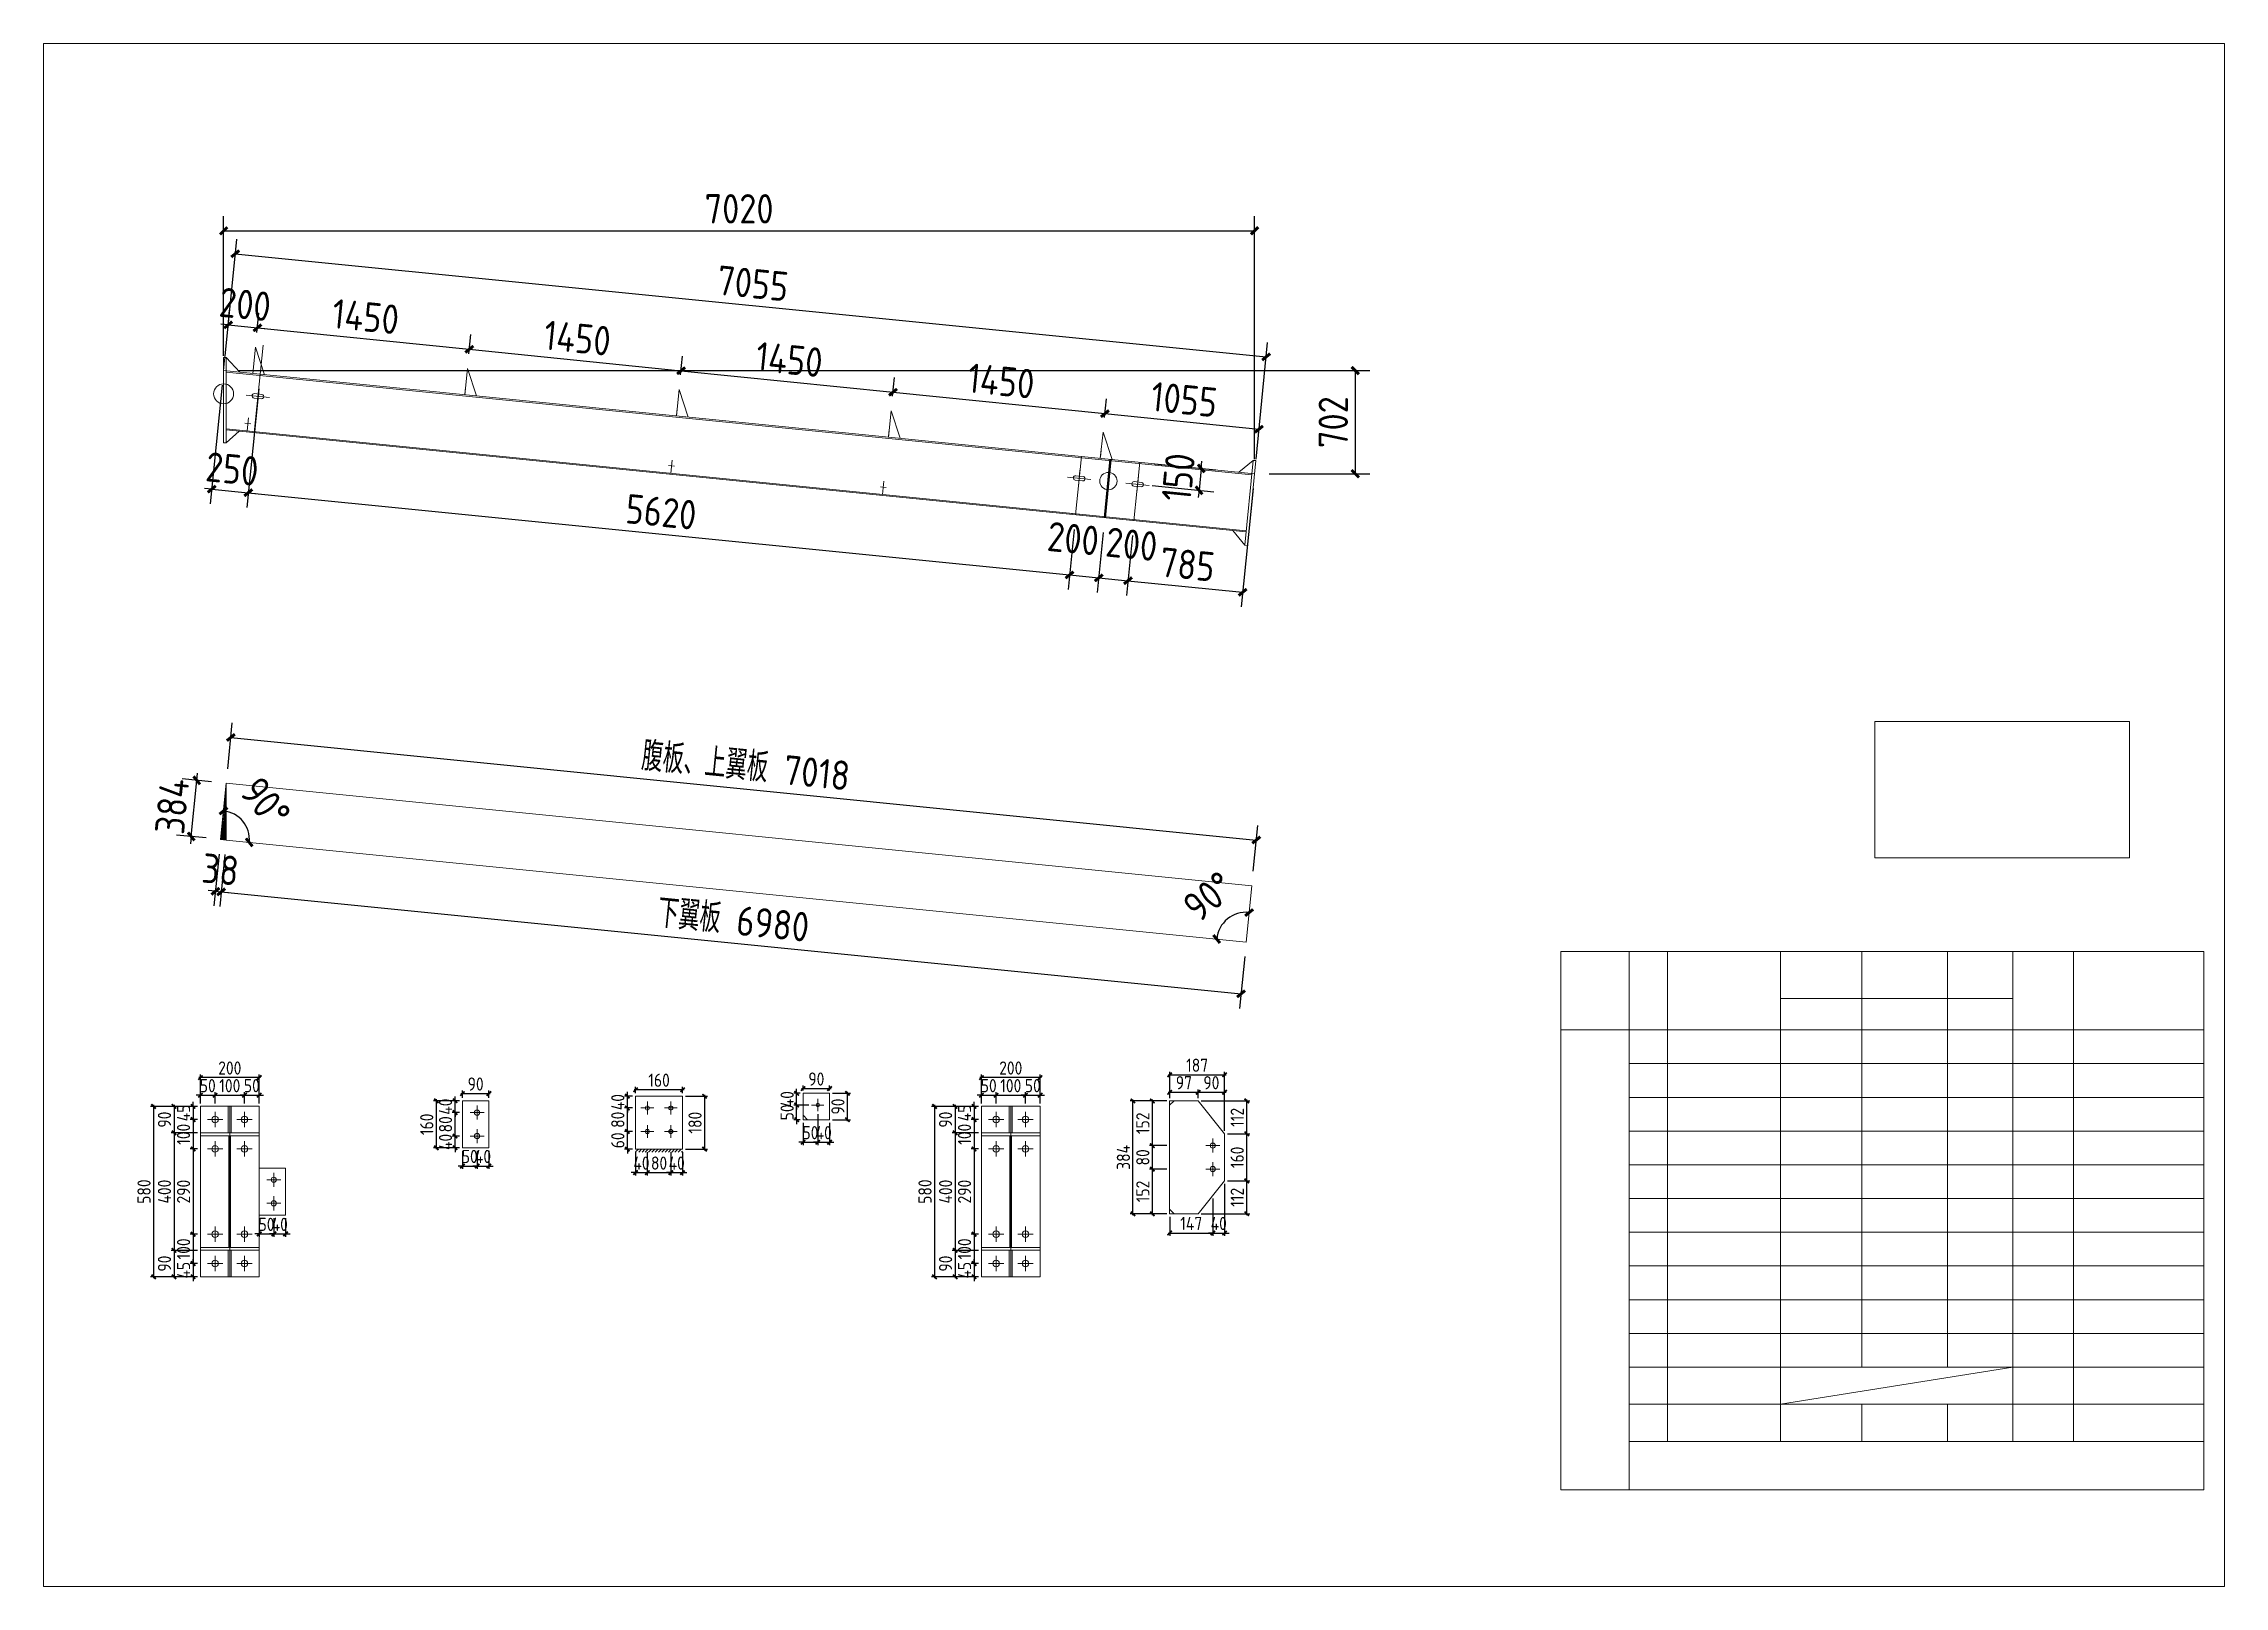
# Model space of a CAD drawing. Extents: x 485428 to 797698, y 56414 to 211814.
# Drawn here: x 718888 to 733738, y 123614 to 134114 of the extents above; entities that cross this region are included whole.
import ezdxf

# ---------------------------------------------------------------- set-up
doc = ezdxf.new("R2010")
doc.units = 0
doc.header["$LTSCALE"] = 1000
doc.header["$MEASUREMENT"] = 0
doc.layers.add('钢架', color=7, linetype='Continuous', lineweight=25)
doc.styles.get("Standard").update_dxf_attribs({"font": 'gbenor.shx', "bigfont": 'gbcbig.shx'})
doc.dimstyles.get("Standard").update_dxf_attribs({"dimscale": 100, "dimtxt": 2, "dimasz": 0.4, "dimexe": 0.5, "dimexo": 1, "dimgap": 0.5, "dimtad": 1, "dimdec": 0, "dimzin": 0, "dimdsep": 46, "dimtxsty": 'Standard', "dimblk": 'ARCHTICK', "dimcen": 0.09, "dimadec": 0, "dimazin": 0, "dimtfac": 1, "dimtdec": 0, "dimtix": 1, "dimtmove": 2, "dimatfit": 3, "dimfxl": 1, "dimtolj": 1, "dimtzin": 0, "dimarcsym": 0})

msp = doc.modelspace()

# ---------------------------------------------------------------- blocks, each defined once
blk = doc.blocks.new('_ArchTick')
at = {"color": 0, "linetype": 'ByBlock', "const_width": 0.4}
blk.add_lwpolyline([(-0.5, -0.5), (0.5, 0.5)], dxfattribs=at)
blk = doc.blocks.new('*D1513')
at = {"color": 3, "lineweight": -2}
for p, q in [((720145, 132200), (720095, 132205)), ((720142, 132167), (720155, 132300)), ((720145, 132200), (720344, 132180)), ((720341, 132147), (720354, 132280)), ((720344, 132180), (720394, 132175))]:
    blk.add_line(p, q, dxfattribs=at)
at = {"layer": 'Defpoints', "color": 0}
for p in [(720344, 132180), (720132, 132068), (720331, 132048)]:
    blk.add_point(p, dxfattribs=at)
at = {"color": 3, "lineweight": -2, "xscale": 50, "yscale": 50, "zscale": 50}
for p, rotation in [((720145, 132200), 354.2225783568036), ((720344, 132180), 174.2225783568036)]:
    blk.add_blockref('_ArchTick', p, dxfattribs=dict(at, rotation=rotation))
at = {"color": 0, "lineweight": 15, "insert": (720260, 132339), "char_height": 200, "attachment_point": 5, "rotation": 354.2226}
blk.add_mtext('\\A1;200', dxfattribs=at)
blk = doc.blocks.new('*D1514')
at = {"color": 3, "lineweight": -2}
for p, q in [((720341, 132147), (720354, 132280)), ((720344, 132180), (721787, 132034)), ((721784, 132003), (721797, 132134))]:
    blk.add_line(p, q, dxfattribs=at)
at = {"layer": 'Defpoints', "color": 0}
for p in [(720331, 132048), (721787, 132034), (721774, 131904)]:
    blk.add_point(p, dxfattribs=at)
at = {"color": 3, "lineweight": -2, "xscale": 50, "yscale": 50, "zscale": 50}
for p, rotation in [((720344, 132180), 174.2225783568161), ((721787, 132034), 354.2225783568161)]:
    blk.add_blockref('_ArchTick', p, dxfattribs=dict(at, rotation=rotation))
at = {"color": 0, "lineweight": 15, "insert": (721081, 132256), "char_height": 200, "attachment_point": 5, "rotation": 354.2226}
blk.add_mtext('\\A1;1450', dxfattribs=at)
blk = doc.blocks.new('*D1515')
at = {"color": 3, "lineweight": -2}
for p, q in [((721784, 132003), (721797, 132134)), ((721787, 132034), (723229, 131888)), ((723226, 131859), (723239, 131988))]:
    blk.add_line(p, q, dxfattribs=at)
at = {"layer": 'Defpoints', "color": 0}
for p in [(721774, 131904), (723229, 131888), (723216, 131759)]:
    blk.add_point(p, dxfattribs=at)
at = {"color": 3, "lineweight": -2, "xscale": 50, "yscale": 50, "zscale": 50}
for p, rotation in [((721787, 132034), 174.2225783568161), ((723229, 131888), 354.2225783568161)]:
    blk.add_blockref('_ArchTick', p, dxfattribs=dict(at, rotation=rotation))
at = {"color": 0, "lineweight": 15, "insert": (722523, 132110), "char_height": 200, "attachment_point": 5, "rotation": 354.2226}
blk.add_mtext('\\A1;1450', dxfattribs=at)
blk = doc.blocks.new('*D1516')
at = {"color": 3, "lineweight": -2}
for p, q in [((723226, 131859), (723239, 131988)), ((723229, 131888), (724672, 131742)), ((724669, 131715), (724682, 131842))]:
    blk.add_line(p, q, dxfattribs=at)
at = {"layer": 'Defpoints', "color": 0}
for p in [(723216, 131759), (724672, 131742), (724659, 131615)]:
    blk.add_point(p, dxfattribs=at)
at = {"color": 3, "lineweight": -2, "xscale": 50, "yscale": 50, "zscale": 50}
for p, rotation in [((723229, 131888), 174.2225783568161), ((724672, 131742), 354.2225783568161)]:
    blk.add_blockref('_ArchTick', p, dxfattribs=dict(at, rotation=rotation))
at = {"color": 0, "lineweight": 15, "insert": (723966, 131964), "char_height": 200, "attachment_point": 5, "rotation": 354.2226}
blk.add_mtext('\\A1;1450', dxfattribs=at)
blk = doc.blocks.new('*D1517')
at = {"color": 3, "lineweight": -2}
for p, q in [((724669, 131715), (724682, 131842)), ((724672, 131742), (726115, 131596)), ((726112, 131570), (726125, 131696))]:
    blk.add_line(p, q, dxfattribs=at)
at = {"layer": 'Defpoints', "color": 0}
for p in [(724659, 131615), (726115, 131596), (726102, 131471)]:
    blk.add_point(p, dxfattribs=at)
at = {"color": 3, "lineweight": -2, "xscale": 50, "yscale": 50, "zscale": 50}
for p, rotation in [((724672, 131742), 174.2225783568161), ((726115, 131596), 354.2225783568161)]:
    blk.add_blockref('_ArchTick', p, dxfattribs=dict(at, rotation=rotation))
at = {"color": 0, "lineweight": 15, "insert": (725408, 131818), "char_height": 200, "attachment_point": 5, "rotation": 354.2226}
blk.add_mtext('\\A1;1450', dxfattribs=at)
blk = doc.blocks.new('*D1518')
at = {"color": 3, "lineweight": -2}
for p, q in [((726112, 131570), (726125, 131696)), ((726115, 131596), (727164, 131490)), ((727144, 131286), (727174, 131590))]:
    blk.add_line(p, q, dxfattribs=at)
at = {"layer": 'Defpoints', "color": 0}
for p in [(726102, 131471), (727164, 131490), (727134, 131187)]:
    blk.add_point(p, dxfattribs=at)
at = {"color": 3, "lineweight": -2, "xscale": 50, "yscale": 50, "zscale": 50}
for p, rotation in [((726115, 131596), 174.2225783568161), ((727164, 131490), 354.2225783568161)]:
    blk.add_blockref('_ArchTick', p, dxfattribs=dict(at, rotation=rotation))
at = {"color": 0, "lineweight": 15, "insert": (726655, 131692), "char_height": 200, "attachment_point": 5, "rotation": 354.2226}
blk.add_mtext('\\A1;1055', dxfattribs=at)
blk = doc.blocks.new('*D1519')
at = {"color": 3, "lineweight": -2}
for p, q in [((720124, 131988), (720203, 132783)), ((720193, 132684), (727213, 131982)), ((727144, 131286), (727223, 132081))]:
    blk.add_line(p, q, dxfattribs=at)
at = {"layer": 'Defpoints', "color": 0}
for p in [(720114, 131889), (727213, 131982), (727134, 131187)]:
    blk.add_point(p, dxfattribs=at)
at = {"color": 3, "lineweight": -2, "xscale": 50, "yscale": 50, "zscale": 50}
for p, rotation in [((720193, 132684), 174.2894068624965), ((727213, 131982), 354.2894068624964)]:
    blk.add_blockref('_ArchTick', p, dxfattribs=dict(at, rotation=rotation))
at = {"color": 0, "lineweight": 15, "insert": (723718, 132482), "char_height": 200, "attachment_point": 5, "rotation": 354.2894}
blk.add_mtext('\\A1;7055', dxfattribs=at)
blk = doc.blocks.new('*D1511')
at = {"color": 3, "lineweight": -2}
for p, q in [((720214, 131889), (727920, 131889)), ((727820, 131889), (727820, 131187)), ((727234, 131187), (727920, 131187))]:
    blk.add_line(p, q, dxfattribs=at)
at = {"layer": 'Defpoints', "color": 0}
for p in [(720114, 131889), (727134, 131187), (727820, 131187)]:
    blk.add_point(p, dxfattribs=at)
at = {"color": 3, "lineweight": -2, "xscale": 50, "yscale": 50, "zscale": 50}
for p, rotation in [((727820, 131889), 90), ((727820, 131187), 270)]:
    blk.add_blockref('_ArchTick', p, dxfattribs=dict(at, rotation=rotation))
at = {"color": 0, "lineweight": 15, "insert": (727670, 131538), "char_height": 200, "attachment_point": 5, "rotation": 90}
blk.add_mtext('\\A1;702', dxfattribs=at)
blk = doc.blocks.new('*D1512')
at = {"color": 3, "lineweight": -2}
for p, q in [((720114, 131989), (720114, 132940)), ((727134, 131287), (727134, 132940)), ((720114, 132840), (727134, 132840))]:
    blk.add_line(p, q, dxfattribs=at)
at = {"layer": 'Defpoints', "color": 0}
for p in [(727134, 132840), (720114, 131889), (727134, 131187)]:
    blk.add_point(p, dxfattribs=at)
at = {"color": 3, "lineweight": -2, "xscale": 50, "yscale": 50, "zscale": 50, "rotation": 180}
blk.add_blockref('_ArchTick', (720114, 132840), dxfattribs=at)
at = {"color": 3, "lineweight": -2, "xscale": 50, "yscale": 50, "zscale": 50}
blk.add_blockref('_ArchTick', (727134, 132840), dxfattribs=at)
at = {"color": 0, "lineweight": 15, "insert": (723624, 132990), "char_height": 200, "attachment_point": 5}
blk.add_mtext('\\A1;7020', dxfattribs=at)
blk = doc.blocks.new('*D1520')
at = {"color": 3, "lineweight": -2}
for p, q in [((720104, 131789), (720023, 130983)), ((720353, 131764), (720272, 130958)), ((720033, 131082), (719983, 131087)), ((720033, 131082), (720282, 131058)), ((720282, 131058), (720332, 131053))]:
    blk.add_line(p, q, dxfattribs=at)
at = {"layer": 'Defpoints', "color": 0}
for p in [(720114, 131889), (720362, 131864), (720282, 131058)]:
    blk.add_point(p, dxfattribs=at)
at = {"color": 3, "lineweight": -2, "xscale": 50, "yscale": 50, "zscale": 50}
for p, rotation in [((720033, 131082), 354.2894068624977), ((720282, 131058), 174.2894068624977)]:
    blk.add_blockref('_ArchTick', p, dxfattribs=dict(at, rotation=rotation))
at = {"color": 0, "lineweight": 15, "insert": (720172, 131219), "char_height": 200, "attachment_point": 5, "rotation": 354.2894}
blk.add_mtext('\\A1;250', dxfattribs=at)
blk = doc.blocks.new('*D1521')
at = {"color": 3, "lineweight": -2}
for p, q in [((720353, 131764), (720272, 130958)), ((720282, 131058), (725874, 130498)), ((725905, 130807), (725864, 130399))]:
    blk.add_line(p, q, dxfattribs=at)
at = {"layer": 'Defpoints', "color": 0}
for p in [(720362, 131864), (725915, 130907), (725874, 130498)]:
    blk.add_point(p, dxfattribs=at)
at = {"color": 3, "lineweight": -2, "xscale": 50, "yscale": 50, "zscale": 50}
for p, rotation in [((720282, 131058), 174.2894068625288), ((725874, 130498), 354.2894068625288)]:
    blk.add_blockref('_ArchTick', p, dxfattribs=dict(at, rotation=rotation))
at = {"color": 0, "lineweight": 15, "insert": (723093, 130927), "char_height": 200, "attachment_point": 5, "rotation": 354.2894}
blk.add_mtext('\\A1;5620', dxfattribs=at)
blk = doc.blocks.new('*D1522')
at = {"color": 3, "lineweight": -2}
for p, q in [((725905, 130807), (725864, 130399)), ((726104, 130787), (726063, 130379)), ((725874, 130498), (726073, 130478))]:
    blk.add_line(p, q, dxfattribs=at)
at = {"layer": 'Defpoints', "color": 0}
for p in [(725915, 130907), (726114, 130887), (726073, 130478)]:
    blk.add_point(p, dxfattribs=at)
at = {"color": 3, "lineweight": -2, "xscale": 50, "yscale": 50, "zscale": 50}
for p, rotation in [((725874, 130498), 174.2894068625288), ((726073, 130478), 354.2894068625288)]:
    blk.add_blockref('_ArchTick', p, dxfattribs=dict(at, rotation=rotation))
at = {"color": 0, "lineweight": 15, "insert": (725899, 130745), "char_height": 200, "attachment_point": 5, "rotation": 354.2894}
blk.add_mtext('\\A1;200', dxfattribs=at)
blk = doc.blocks.new('*D1523')
at = {"color": 3, "lineweight": -2}
for p, q in [((726104, 130787), (726063, 130379)), ((726303, 130767), (726262, 130359)), ((726073, 130478), (726272, 130459))]:
    blk.add_line(p, q, dxfattribs=at)
at = {"layer": 'Defpoints', "color": 0}
for p in [(726114, 130887), (726313, 130867), (726272, 130459)]:
    blk.add_point(p, dxfattribs=at)
at = {"color": 3, "lineweight": -2, "xscale": 50, "yscale": 50, "zscale": 50}
for p, rotation in [((726073, 130478), 174.2894068625288), ((726272, 130459), 354.2894068625288)]:
    blk.add_blockref('_ArchTick', p, dxfattribs=dict(at, rotation=rotation))
at = {"color": 0, "lineweight": 15, "insert": (726297, 130707), "char_height": 200, "attachment_point": 5, "rotation": 354.2894}
blk.add_mtext('\\A1;200', dxfattribs=at)
blk = doc.blocks.new('*D1524')
at = {"color": 3, "lineweight": -2}
for p, q in [((727124, 131087), (727043, 130281)), ((726303, 130767), (726262, 130359)), ((726272, 130459), (727053, 130380))]:
    blk.add_line(p, q, dxfattribs=at)
at = {"layer": 'Defpoints', "color": 0}
for p in [(727134, 131187), (726313, 130867), (727053, 130380)]:
    blk.add_point(p, dxfattribs=at)
at = {"color": 3, "lineweight": -2, "xscale": 50, "yscale": 50, "zscale": 50}
for p, rotation in [((726272, 130459), 174.2894068625288), ((727053, 130380), 354.2894068625288)]:
    blk.add_blockref('_ArchTick', p, dxfattribs=dict(at, rotation=rotation))
at = {"color": 0, "lineweight": 15, "insert": (726677, 130569), "char_height": 200, "attachment_point": 5, "rotation": 354.2894}
blk.add_mtext('\\A1;785', dxfattribs=at)
blk = doc.blocks.new('*D1525')
at = {"color": 0, "lineweight": -2}
blk.add_arc((720094, 128698), 195, 354.2894, 84.2894, dxfattribs=at)
at = {"layer": 'Defpoints', "color": 0}
for p in [(720132, 129080), (720271, 128778), (720094, 128698), (720132, 128694), (727077, 128000)]:
    blk.add_point(p, dxfattribs=at)
at = {"color": 0, "lineweight": -2, "xscale": 50, "yscale": 50, "zscale": 50}
for p, rotation in [((720113, 128892), 174.2894068624981), ((720288, 128678), 264.2894068624989)]:
    blk.add_blockref('_ArchTick', p, dxfattribs=dict(at, rotation=rotation))
at = {"color": 0, "lineweight": 15, "insert": (720399, 128948), "char_height": 200, "attachment_point": 5, "rotation": 309.2894}
blk.add_mtext('\\A1;90°', dxfattribs=at)
blk = doc.blocks.new('*D1526')
at = {"color": 3, "lineweight": -2}
for p, q in [((720142, 129179), (720173, 129491)), ((720163, 129392), (727146, 128694)), ((727125, 128481), (727156, 128793))]:
    blk.add_line(p, q, dxfattribs=at)
at = {"layer": 'Defpoints', "color": 0}
for p in [(720132, 129080), (727146, 128694), (727115, 128382)]:
    blk.add_point(p, dxfattribs=at)
at = {"color": 3, "lineweight": -2, "xscale": 50, "yscale": 50, "zscale": 50}
for p, rotation in [((720163, 129392), 174.2894068625007), ((727146, 128694), 354.2894068625007)]:
    blk.add_blockref('_ArchTick', p, dxfattribs=dict(at, rotation=rotation))
at = {"color": 0, "lineweight": 15, "insert": (723670, 129199), "char_height": 200, "attachment_point": 5, "rotation": 354.2894}
blk.add_mtext('\\A1;腹板、上翼板 7018', dxfattribs=at)
blk = doc.blocks.new('*D1527')
at = {"color": 3, "lineweight": -2}
for p, q in [((720084, 128598), (720048, 128246)), ((720122, 128595), (720087, 128242)), ((720058, 128345), (720009, 128350)), ((720058, 128345), (720097, 128341)), ((720097, 128341), (720146, 128336))]:
    blk.add_line(p, q, dxfattribs=at)
at = {"layer": 'Defpoints', "color": 0}
for p in [(720094, 128698), (720132, 128694), (720097, 128341)]:
    blk.add_point(p, dxfattribs=at)
at = {"color": 3, "lineweight": -2, "xscale": 50, "yscale": 50, "zscale": 50}
for p, rotation in [((720058, 128345), 354.2894068624398), ((720097, 128341), 174.2894068624399)]:
    blk.add_blockref('_ArchTick', p, dxfattribs=dict(at, rotation=rotation))
at = {"color": 0, "lineweight": 15, "insert": (720092, 128493), "char_height": 200, "attachment_point": 5, "rotation": 354.2894}
blk.add_mtext('\\A1;38', dxfattribs=at)
blk = doc.blocks.new('*D1528')
at = {"color": 3, "lineweight": -2}
for p, q in [((720122, 128595), (720087, 128242)), ((720097, 128341), (727042, 127647)), ((727067, 127900), (727032, 127547))]:
    blk.add_line(p, q, dxfattribs=at)
at = {"layer": 'Defpoints', "color": 0}
for p in [(720132, 128694), (727077, 128000), (727042, 127647)]:
    blk.add_point(p, dxfattribs=at)
at = {"color": 3, "lineweight": -2, "xscale": 50, "yscale": 50, "zscale": 50}
for p, rotation in [((720097, 128341), 174.2894068624241), ((727042, 127647), 354.2894068624241)]:
    blk.add_blockref('_ArchTick', p, dxfattribs=dict(at, rotation=rotation))
at = {"color": 0, "lineweight": 15, "insert": (723585, 128150), "char_height": 200, "attachment_point": 5, "rotation": 354.2894}
blk.add_mtext('\\A1;下翼板 6980', dxfattribs=at)
blk = doc.blocks.new('*D1529')
at = {"color": 3, "lineweight": -2}
for p, q in [((720032, 129090), (719832, 129110)), ((719893, 128718), (719931, 129100)), ((719931, 129100), (719936, 129150)), ((719994, 128708), (719794, 128728)), ((719893, 128718), (719888, 128668))]:
    blk.add_line(p, q, dxfattribs=at)
at = {"layer": 'Defpoints', "color": 0}
for p in [(719931, 129100), (720132, 129080), (720094, 128698)]:
    blk.add_point(p, dxfattribs=at)
at = {"color": 3, "lineweight": -2, "xscale": 50, "yscale": 50, "zscale": 50}
for p, rotation in [((719931, 129100), 264.2894068625095), ((719893, 128718), 84.28940686250944)]:
    blk.add_blockref('_ArchTick', p, dxfattribs=dict(at, rotation=rotation))
at = {"color": 0, "lineweight": 15, "insert": (719763, 128924), "char_height": 200, "attachment_point": 5, "rotation": 84.2894}
blk.add_mtext('\\A1;384', dxfattribs=at)
blk = doc.blocks.new('*D1652')
at = {"color": 3, "lineweight": -2}
for p, q in [((719956, 126901), (719956, 126977)), ((720056, 126901), (720056, 126977)), ((719956, 126957), (719926, 126957)), ((719956, 126957), (720056, 126957)), ((720056, 126957), (720086, 126957))]:
    blk.add_line(p, q, dxfattribs=at)
at = {"layer": 'Defpoints', "color": 0}
for p in [(719956, 126881), (720056, 126957), (720056, 126881)]:
    blk.add_point(p, dxfattribs=at)
at = {"color": 3, "lineweight": -2, "xscale": 30, "yscale": 30, "zscale": 30}
blk.add_blockref('_ArchTick', (719956, 126957), dxfattribs=at)
at = {"color": 3, "lineweight": -2, "xscale": 30, "yscale": 30, "zscale": 30, "rotation": 180}
blk.add_blockref('_ArchTick', (720056, 126957), dxfattribs=at)
at = {"color": 0, "lineweight": 15, "insert": (720006, 127022), "char_height": 90, "attachment_point": 5}
blk.add_mtext('\\A1;50', dxfattribs=at)
blk = doc.blocks.new('*D1630')
at = {"color": 3, "lineweight": -2}
for p, q in [((720056, 126901), (720056, 126977)), ((720256, 126901), (720256, 126977)), ((720046, 126957), (720266, 126957))]:
    blk.add_line(p, q, dxfattribs=at)
at = {"layer": 'Defpoints', "color": 0}
for p in [(720056, 126881), (720256, 126957), (720256, 126881)]:
    blk.add_point(p, dxfattribs=at)
at = {"color": 3, "lineweight": -2, "xscale": 30, "yscale": 30, "zscale": 30, "rotation": 180}
blk.add_blockref('_ArchTick', (720056, 126957), dxfattribs=at)
at = {"color": 3, "lineweight": -2, "xscale": 30, "yscale": 30, "zscale": 30}
blk.add_blockref('_ArchTick', (720256, 126957), dxfattribs=at)
at = {"color": 0, "lineweight": 15, "insert": (720156, 127022), "char_height": 90, "attachment_point": 5}
blk.add_mtext('\\A1;100', dxfattribs=at)
blk = doc.blocks.new('*D1653')
at = {"color": 3, "lineweight": -2}
for p, q in [((720256, 126901), (720256, 126977)), ((720356, 126901), (720356, 126977)), ((720256, 126957), (720226, 126957)), ((720256, 126957), (720356, 126957)), ((720356, 126957), (720386, 126957))]:
    blk.add_line(p, q, dxfattribs=at)
at = {"layer": 'Defpoints', "color": 0}
for p in [(720256, 126881), (720356, 126957), (720356, 126881)]:
    blk.add_point(p, dxfattribs=at)
at = {"color": 3, "lineweight": -2, "xscale": 30, "yscale": 30, "zscale": 30}
blk.add_blockref('_ArchTick', (720256, 126957), dxfattribs=at)
at = {"color": 3, "lineweight": -2, "xscale": 30, "yscale": 30, "zscale": 30, "rotation": 180}
blk.add_blockref('_ArchTick', (720356, 126957), dxfattribs=at)
at = {"color": 0, "lineweight": 15, "insert": (720306, 127022), "char_height": 90, "attachment_point": 5}
blk.add_mtext('\\A1;50', dxfattribs=at)
blk = doc.blocks.new('*D1631')
at = {"color": 3, "lineweight": -2}
for p, q in [((719936, 126881), (719886, 126881)), ((719906, 126881), (719906, 126911)), ((719906, 126881), (719906, 126791)), ((719936, 126791), (719886, 126791)), ((719906, 126791), (719906, 126761))]:
    blk.add_line(p, q, dxfattribs=at)
at = {"layer": 'Defpoints', "color": 0}
for p in [(719956, 126881), (719906, 126791), (719956, 126791)]:
    blk.add_point(p, dxfattribs=at)
at = {"color": 3, "lineweight": -2, "xscale": 30, "yscale": 30, "zscale": 30}
for p, rotation in [((719906, 126881), 270), ((719906, 126791), 90)]:
    blk.add_blockref('_ArchTick', p, dxfattribs=dict(at, rotation=rotation))
at = {"color": 0, "lineweight": 15, "insert": (719841, 126836), "char_height": 90, "attachment_point": 5, "rotation": 90}
blk.add_mtext('\\A1;45', dxfattribs=at)
blk = doc.blocks.new('*D1632')
at = {"color": 3, "lineweight": -2}
for p, q in [((719936, 126791), (719886, 126791)), ((719906, 126801), (719906, 126581)), ((719936, 126591), (719886, 126591))]:
    blk.add_line(p, q, dxfattribs=at)
at = {"layer": 'Defpoints', "color": 0}
for p in [(719956, 126791), (719906, 126591), (719956, 126591)]:
    blk.add_point(p, dxfattribs=at)
at = {"color": 3, "lineweight": -2, "xscale": 30, "yscale": 30, "zscale": 30}
for p, rotation in [((719906, 126791), 90), ((719906, 126591), 270)]:
    blk.add_blockref('_ArchTick', p, dxfattribs=dict(at, rotation=rotation))
at = {"color": 0, "lineweight": 15, "insert": (719841, 126691), "char_height": 90, "attachment_point": 5, "rotation": 90}
blk.add_mtext('\\A1;100', dxfattribs=at)
blk = doc.blocks.new('*D1633')
at = {"color": 3, "lineweight": -2}
for p, q in [((719936, 126591), (719886, 126591)), ((719906, 126601), (719906, 126001)), ((719936, 126011), (719886, 126011))]:
    blk.add_line(p, q, dxfattribs=at)
at = {"layer": 'Defpoints', "color": 0}
for p in [(719956, 126591), (719906, 126011), (719956, 126011)]:
    blk.add_point(p, dxfattribs=at)
at = {"color": 3, "lineweight": -2, "xscale": 30, "yscale": 30, "zscale": 30}
for p, rotation in [((719906, 126591), 90), ((719906, 126011), 270)]:
    blk.add_blockref('_ArchTick', p, dxfattribs=dict(at, rotation=rotation))
at = {"color": 0, "lineweight": 15, "insert": (719841, 126301), "char_height": 90, "attachment_point": 5, "rotation": 90}
blk.add_mtext('\\A1;290', dxfattribs=at)
blk = doc.blocks.new('*D1634')
at = {"color": 3, "lineweight": -2}
for p, q in [((719936, 126011), (719886, 126011)), ((719906, 126021), (719906, 125801)), ((719936, 125811), (719886, 125811))]:
    blk.add_line(p, q, dxfattribs=at)
at = {"layer": 'Defpoints', "color": 0}
for p in [(719956, 126011), (719906, 125811), (719956, 125811)]:
    blk.add_point(p, dxfattribs=at)
at = {"color": 3, "lineweight": -2, "xscale": 30, "yscale": 30, "zscale": 30}
for p, rotation in [((719906, 126011), 90), ((719906, 125811), 270)]:
    blk.add_blockref('_ArchTick', p, dxfattribs=dict(at, rotation=rotation))
at = {"color": 0, "lineweight": 15, "insert": (719841, 125911), "char_height": 90, "attachment_point": 5, "rotation": 90}
blk.add_mtext('\\A1;100', dxfattribs=at)
blk = doc.blocks.new('*D1635')
at = {"color": 3, "lineweight": -2}
for p, q in [((719936, 125811), (719886, 125811)), ((719906, 125811), (719906, 125841)), ((719906, 125811), (719906, 125721)), ((719936, 125721), (719886, 125721)), ((719906, 125721), (719906, 125691))]:
    blk.add_line(p, q, dxfattribs=at)
at = {"layer": 'Defpoints', "color": 0}
for p in [(719956, 125811), (719906, 125721), (719956, 125721)]:
    blk.add_point(p, dxfattribs=at)
at = {"color": 3, "lineweight": -2, "xscale": 30, "yscale": 30, "zscale": 30}
for p, rotation in [((719906, 125811), 270), ((719906, 125721), 90)]:
    blk.add_blockref('_ArchTick', p, dxfattribs=dict(at, rotation=rotation))
at = {"color": 0, "lineweight": 15, "insert": (719841, 125766), "char_height": 90, "attachment_point": 5, "rotation": 90}
blk.add_mtext('\\A1;45', dxfattribs=at)
blk = doc.blocks.new('*D1654')
at = {"color": 3, "lineweight": -2}
for p, q in [((719936, 126881), (719756, 126881)), ((719776, 126891), (719776, 126691)), ((719936, 126701), (719756, 126701))]:
    blk.add_line(p, q, dxfattribs=at)
at = {"layer": 'Defpoints', "color": 0}
for p in [(719956, 126881), (719776, 126701), (719956, 126701)]:
    blk.add_point(p, dxfattribs=at)
at = {"color": 3, "lineweight": -2, "xscale": 30, "yscale": 30, "zscale": 30}
for p, rotation in [((719776, 126881), 90), ((719776, 126701), 270)]:
    blk.add_blockref('_ArchTick', p, dxfattribs=dict(at, rotation=rotation))
at = {"color": 0, "lineweight": 15, "insert": (719711, 126791), "char_height": 90, "attachment_point": 5, "rotation": 90}
blk.add_mtext('\\A1;90', dxfattribs=at)
blk = doc.blocks.new('*D1655')
at = {"color": 3, "lineweight": -2}
for p, q in [((719936, 126701), (719756, 126701)), ((719776, 126711), (719776, 125891)), ((719936, 125901), (719756, 125901))]:
    blk.add_line(p, q, dxfattribs=at)
at = {"layer": 'Defpoints', "color": 0}
for p in [(719956, 126701), (719776, 125901), (719956, 125901)]:
    blk.add_point(p, dxfattribs=at)
at = {"color": 3, "lineweight": -2, "xscale": 30, "yscale": 30, "zscale": 30}
for p, rotation in [((719776, 126701), 90), ((719776, 125901), 270)]:
    blk.add_blockref('_ArchTick', p, dxfattribs=dict(at, rotation=rotation))
at = {"color": 0, "lineweight": 15, "insert": (719711, 126301), "char_height": 90, "attachment_point": 5, "rotation": 90}
blk.add_mtext('\\A1;400', dxfattribs=at)
blk = doc.blocks.new('*D1656')
at = {"color": 3, "lineweight": -2}
for p, q in [((719936, 125901), (719756, 125901)), ((719776, 125911), (719776, 125711)), ((719936, 125721), (719756, 125721))]:
    blk.add_line(p, q, dxfattribs=at)
at = {"layer": 'Defpoints', "color": 0}
for p in [(719956, 125901), (719776, 125721), (719956, 125721)]:
    blk.add_point(p, dxfattribs=at)
at = {"color": 3, "lineweight": -2, "xscale": 30, "yscale": 30, "zscale": 30}
for p, rotation in [((719776, 125901), 90), ((719776, 125721), 270)]:
    blk.add_blockref('_ArchTick', p, dxfattribs=dict(at, rotation=rotation))
at = {"color": 0, "lineweight": 15, "insert": (719711, 125811), "char_height": 90, "attachment_point": 5, "rotation": 90}
blk.add_mtext('\\A1;90', dxfattribs=at)
blk = doc.blocks.new('*D1657')
at = {"color": 3, "lineweight": -2}
for p, q in [((719936, 126881), (719617, 126881)), ((719637, 126891), (719637, 125711)), ((719936, 125721), (719617, 125721))]:
    blk.add_line(p, q, dxfattribs=at)
at = {"layer": 'Defpoints', "color": 0}
for p in [(719956, 126881), (719637, 125721), (719956, 125721)]:
    blk.add_point(p, dxfattribs=at)
at = {"color": 3, "lineweight": -2, "xscale": 30, "yscale": 30, "zscale": 30}
for p, rotation in [((719637, 126881), 90), ((719637, 125721), 270)]:
    blk.add_blockref('_ArchTick', p, dxfattribs=dict(at, rotation=rotation))
at = {"color": 0, "lineweight": 15, "insert": (719572, 126301), "char_height": 90, "attachment_point": 5, "rotation": 90}
blk.add_mtext('\\A1;580', dxfattribs=at)
blk = doc.blocks.new('*D1658')
at = {"color": 3, "lineweight": -2}
for p, q in [((720366, 127077), (719946, 127077)), ((719956, 126901), (719956, 127097)), ((720356, 126901), (720356, 127097))]:
    blk.add_line(p, q, dxfattribs=at)
at = {"layer": 'Defpoints', "color": 0}
for p in [(719956, 127077), (719956, 126881), (720356, 126881)]:
    blk.add_point(p, dxfattribs=at)
at = {"color": 3, "lineweight": -2, "xscale": 30, "yscale": 30, "zscale": 30, "rotation": 180}
blk.add_blockref('_ArchTick', (719956, 127077), dxfattribs=at)
at = {"color": 3, "lineweight": -2, "xscale": 30, "yscale": 30, "zscale": 30}
blk.add_blockref('_ArchTick', (720356, 127077), dxfattribs=at)
at = {"color": 0, "lineweight": 15, "insert": (720156, 127142), "char_height": 90, "attachment_point": 5}
blk.add_mtext('\\A1;200', dxfattribs=at)
blk = doc.blocks.new('*D1659')
at = {"color": 3, "lineweight": -2}
for p, q in [((721720, 126679), (721670, 126679)), ((721690, 126679), (721690, 126709)), ((721690, 126599), (721690, 126679)), ((721720, 126599), (721670, 126599)), ((721690, 126599), (721690, 126569))]:
    blk.add_line(p, q, dxfattribs=at)
at = {"layer": 'Defpoints', "color": 0}
for p in [(721690, 126679), (721740, 126679), (721740, 126599)]:
    blk.add_point(p, dxfattribs=at)
at = {"color": 3, "lineweight": -2, "xscale": 30, "yscale": 30, "zscale": 30}
for p, rotation in [((721690, 126679), 270), ((721690, 126599), 90)]:
    blk.add_blockref('_ArchTick', p, dxfattribs=dict(at, rotation=rotation))
at = {"color": 0, "lineweight": 15, "insert": (721625, 126639), "char_height": 90, "attachment_point": 5, "rotation": 90}
blk.add_mtext('\\A1;40', dxfattribs=at)
blk = doc.blocks.new('*D1636')
at = {"color": 3, "lineweight": -2}
for p, q in [((721720, 126839), (721670, 126839)), ((721690, 126669), (721690, 126849)), ((721720, 126679), (721670, 126679))]:
    blk.add_line(p, q, dxfattribs=at)
at = {"layer": 'Defpoints', "color": 0}
for p in [(721690, 126839), (721740, 126839), (721740, 126679)]:
    blk.add_point(p, dxfattribs=at)
at = {"color": 3, "lineweight": -2, "xscale": 30, "yscale": 30, "zscale": 30}
for p, rotation in [((721690, 126839), 90), ((721690, 126679), 270)]:
    blk.add_blockref('_ArchTick', p, dxfattribs=dict(at, rotation=rotation))
at = {"color": 0, "lineweight": 15, "insert": (721625, 126759), "char_height": 90, "attachment_point": 5, "rotation": 90}
blk.add_mtext('\\A1;80', dxfattribs=at)
blk = doc.blocks.new('*D1660')
at = {"color": 3, "lineweight": -2}
for p, q in [((721720, 126919), (721670, 126919)), ((721720, 126839), (721670, 126839)), ((721690, 126919), (721690, 126949)), ((721690, 126839), (721690, 126919)), ((721690, 126839), (721690, 126809))]:
    blk.add_line(p, q, dxfattribs=at)
at = {"layer": 'Defpoints', "color": 0}
for p in [(721690, 126919), (721740, 126919), (721740, 126839)]:
    blk.add_point(p, dxfattribs=at)
at = {"color": 3, "lineweight": -2, "xscale": 30, "yscale": 30, "zscale": 30}
for p, rotation in [((721690, 126919), 270), ((721690, 126839), 90)]:
    blk.add_blockref('_ArchTick', p, dxfattribs=dict(at, rotation=rotation))
at = {"color": 0, "lineweight": 15, "insert": (721625, 126879), "char_height": 90, "attachment_point": 5, "rotation": 90}
blk.add_mtext('\\A1;40', dxfattribs=at)
blk = doc.blocks.new('*D1637')
at = {"color": 3, "lineweight": -2}
for p, q in [((721740, 126579), (721740, 126455)), ((721840, 126579), (721840, 126455)), ((721740, 126475), (721710, 126475)), ((721740, 126475), (721840, 126475)), ((721840, 126475), (721870, 126475))]:
    blk.add_line(p, q, dxfattribs=at)
at = {"layer": 'Defpoints', "color": 0}
for p in [(721740, 126599), (721840, 126599), (721840, 126475)]:
    blk.add_point(p, dxfattribs=at)
at = {"color": 3, "lineweight": -2, "xscale": 30, "yscale": 30, "zscale": 30}
blk.add_blockref('_ArchTick', (721740, 126475), dxfattribs=at)
at = {"color": 3, "lineweight": -2, "xscale": 30, "yscale": 30, "zscale": 30, "rotation": 180}
blk.add_blockref('_ArchTick', (721840, 126475), dxfattribs=at)
at = {"color": 0, "lineweight": 15, "insert": (721790, 126540), "char_height": 90, "attachment_point": 5}
blk.add_mtext('\\A1;50', dxfattribs=at)
blk = doc.blocks.new('*D1661')
at = {"color": 3, "lineweight": -2}
for p, q in [((721840, 126579), (721840, 126455)), ((721920, 126579), (721920, 126455)), ((721840, 126475), (721810, 126475)), ((721840, 126475), (721920, 126475)), ((721920, 126475), (721950, 126475))]:
    blk.add_line(p, q, dxfattribs=at)
at = {"layer": 'Defpoints', "color": 0}
for p in [(721840, 126599), (721920, 126599), (721920, 126475)]:
    blk.add_point(p, dxfattribs=at)
at = {"color": 3, "lineweight": -2, "xscale": 30, "yscale": 30, "zscale": 30}
blk.add_blockref('_ArchTick', (721840, 126475), dxfattribs=at)
at = {"color": 3, "lineweight": -2, "xscale": 30, "yscale": 30, "zscale": 30, "rotation": 180}
blk.add_blockref('_ArchTick', (721920, 126475), dxfattribs=at)
at = {"color": 0, "lineweight": 15, "insert": (721880, 126540), "char_height": 90, "attachment_point": 5}
blk.add_mtext('\\A1;40', dxfattribs=at)
blk = doc.blocks.new('*D1662')
at = {"color": 3, "lineweight": -2}
for p, q in [((721720, 126919), (721542, 126919)), ((721562, 126929), (721562, 126589)), ((721720, 126599), (721542, 126599))]:
    blk.add_line(p, q, dxfattribs=at)
at = {"layer": 'Defpoints', "color": 0}
for p in [(721740, 126919), (721562, 126599), (721740, 126599)]:
    blk.add_point(p, dxfattribs=at)
at = {"color": 3, "lineweight": -2, "xscale": 30, "yscale": 30, "zscale": 30}
for p, rotation in [((721562, 126919), 90), ((721562, 126599), 270)]:
    blk.add_blockref('_ArchTick', p, dxfattribs=dict(at, rotation=rotation))
at = {"color": 0, "lineweight": 15, "insert": (721497, 126759), "char_height": 90, "attachment_point": 5, "rotation": 90}
blk.add_mtext('\\A1;160', dxfattribs=at)
blk = doc.blocks.new('*D1663')
at = {"color": 3, "lineweight": -2}
for p, q in [((721730, 126968), (721930, 126968)), ((721740, 126939), (721740, 126988)), ((721920, 126939), (721920, 126988))]:
    blk.add_line(p, q, dxfattribs=at)
at = {"layer": 'Defpoints', "color": 0}
for p in [(721920, 126968), (721740, 126919), (721920, 126919)]:
    blk.add_point(p, dxfattribs=at)
at = {"color": 3, "lineweight": -2, "xscale": 30, "yscale": 30, "zscale": 30, "rotation": 180}
blk.add_blockref('_ArchTick', (721740, 126968), dxfattribs=at)
at = {"color": 3, "lineweight": -2, "xscale": 30, "yscale": 30, "zscale": 30}
blk.add_blockref('_ArchTick', (721920, 126968), dxfattribs=at)
at = {"color": 0, "lineweight": 15, "insert": (721830, 127033), "char_height": 90, "attachment_point": 5}
blk.add_mtext('\\A1;90', dxfattribs=at)
blk = doc.blocks.new('*D1664')
at = {"color": 3, "lineweight": -2}
for p, q in [((720356, 126121), (720356, 125993)), ((720456, 126121), (720456, 125993)), ((720356, 126013), (720326, 126013)), ((720356, 126013), (720456, 126013)), ((720456, 126013), (720486, 126013))]:
    blk.add_line(p, q, dxfattribs=at)
at = {"layer": 'Defpoints', "color": 0}
for p in [(720356, 126141), (720456, 126141), (720456, 126013)]:
    blk.add_point(p, dxfattribs=at)
at = {"color": 3, "lineweight": -2, "xscale": 30, "yscale": 30, "zscale": 30}
blk.add_blockref('_ArchTick', (720356, 126013), dxfattribs=at)
at = {"color": 3, "lineweight": -2, "xscale": 30, "yscale": 30, "zscale": 30, "rotation": 180}
blk.add_blockref('_ArchTick', (720456, 126013), dxfattribs=at)
at = {"color": 0, "lineweight": 15, "insert": (720406, 126078), "char_height": 90, "attachment_point": 5}
blk.add_mtext('\\A1;50', dxfattribs=at)
blk = doc.blocks.new('*D1665')
at = {"color": 3, "lineweight": -2}
for p, q in [((720456, 126121), (720456, 125993)), ((720536, 126121), (720536, 125993)), ((720456, 126013), (720426, 126013)), ((720456, 126013), (720536, 126013)), ((720536, 126013), (720566, 126013))]:
    blk.add_line(p, q, dxfattribs=at)
at = {"layer": 'Defpoints', "color": 0}
for p in [(720456, 126141), (720536, 126141), (720536, 126013)]:
    blk.add_point(p, dxfattribs=at)
at = {"color": 3, "lineweight": -2, "xscale": 30, "yscale": 30, "zscale": 30}
blk.add_blockref('_ArchTick', (720456, 126013), dxfattribs=at)
at = {"color": 3, "lineweight": -2, "xscale": 30, "yscale": 30, "zscale": 30, "rotation": 180}
blk.add_blockref('_ArchTick', (720536, 126013), dxfattribs=at)
at = {"color": 0, "lineweight": 15, "insert": (720496, 126078), "char_height": 90, "attachment_point": 5}
blk.add_mtext('\\A1;40', dxfattribs=at)
blk = doc.blocks.new('*D1666')
at = {"color": 3, "lineweight": -2}
for p, q in [((722919, 126570), (722919, 126410)), ((722999, 126570), (722999, 126410)), ((722919, 126430), (722889, 126430)), ((722919, 126430), (722999, 126430)), ((722999, 126430), (723029, 126430))]:
    blk.add_line(p, q, dxfattribs=at)
at = {"layer": 'Defpoints', "color": 0}
for p in [(722919, 126590), (722999, 126590), (722999, 126430)]:
    blk.add_point(p, dxfattribs=at)
at = {"color": 3, "lineweight": -2, "xscale": 30, "yscale": 30, "zscale": 30}
blk.add_blockref('_ArchTick', (722919, 126430), dxfattribs=at)
at = {"color": 3, "lineweight": -2, "xscale": 30, "yscale": 30, "zscale": 30, "rotation": 180}
blk.add_blockref('_ArchTick', (722999, 126430), dxfattribs=at)
at = {"color": 0, "lineweight": 15, "insert": (722959, 126495), "char_height": 90, "attachment_point": 5}
blk.add_mtext('\\A1;40', dxfattribs=at)
blk = doc.blocks.new('*D1638')
at = {"color": 3, "lineweight": -2}
for p, q in [((722999, 126570), (722999, 126410)), ((723159, 126570), (723159, 126410)), ((722989, 126430), (723169, 126430))]:
    blk.add_line(p, q, dxfattribs=at)
at = {"layer": 'Defpoints', "color": 0}
for p in [(722999, 126590), (723159, 126590), (723159, 126430)]:
    blk.add_point(p, dxfattribs=at)
at = {"color": 3, "lineweight": -2, "xscale": 30, "yscale": 30, "zscale": 30, "rotation": 180}
blk.add_blockref('_ArchTick', (722999, 126430), dxfattribs=at)
at = {"color": 3, "lineweight": -2, "xscale": 30, "yscale": 30, "zscale": 30}
blk.add_blockref('_ArchTick', (723159, 126430), dxfattribs=at)
at = {"color": 0, "lineweight": 15, "insert": (723079, 126495), "char_height": 90, "attachment_point": 5}
blk.add_mtext('\\A1;80', dxfattribs=at)
blk = doc.blocks.new('*D1639')
at = {"color": 3, "lineweight": -2}
for p, q in [((723159, 126570), (723159, 126410)), ((723239, 126570), (723239, 126410)), ((723159, 126430), (723129, 126430)), ((723159, 126430), (723239, 126430)), ((723239, 126430), (723269, 126430))]:
    blk.add_line(p, q, dxfattribs=at)
at = {"layer": 'Defpoints', "color": 0}
for p in [(723159, 126590), (723239, 126590), (723239, 126430)]:
    blk.add_point(p, dxfattribs=at)
at = {"color": 3, "lineweight": -2, "xscale": 30, "yscale": 30, "zscale": 30}
blk.add_blockref('_ArchTick', (723159, 126430), dxfattribs=at)
at = {"color": 3, "lineweight": -2, "xscale": 30, "yscale": 30, "zscale": 30, "rotation": 180}
blk.add_blockref('_ArchTick', (723239, 126430), dxfattribs=at)
at = {"color": 0, "lineweight": 15, "insert": (723199, 126495), "char_height": 90, "attachment_point": 5}
blk.add_mtext('\\A1;40', dxfattribs=at)
blk = doc.blocks.new('*D1640')
at = {"color": 3, "lineweight": -2}
for p, q in [((722899, 126710), (722843, 126710)), ((722863, 126710), (722863, 126740)), ((722863, 126590), (722863, 126710)), ((722899, 126590), (722843, 126590)), ((722863, 126590), (722863, 126560))]:
    blk.add_line(p, q, dxfattribs=at)
at = {"layer": 'Defpoints', "color": 0}
for p in [(722863, 126710), (722919, 126710), (722919, 126590)]:
    blk.add_point(p, dxfattribs=at)
at = {"color": 3, "lineweight": -2, "xscale": 30, "yscale": 30, "zscale": 30}
for p, rotation in [((722863, 126710), 270), ((722863, 126590), 90)]:
    blk.add_blockref('_ArchTick', p, dxfattribs=dict(at, rotation=rotation))
at = {"color": 0, "lineweight": 15, "insert": (722798, 126650), "char_height": 90, "attachment_point": 5, "rotation": 90}
blk.add_mtext('\\A1;60', dxfattribs=at)
blk = doc.blocks.new('*D1641')
at = {"color": 3, "lineweight": -2}
for p, q in [((722899, 126870), (722843, 126870)), ((722863, 126700), (722863, 126880)), ((722899, 126710), (722843, 126710))]:
    blk.add_line(p, q, dxfattribs=at)
at = {"layer": 'Defpoints', "color": 0}
for p in [(722863, 126870), (722919, 126870), (722919, 126710)]:
    blk.add_point(p, dxfattribs=at)
at = {"color": 3, "lineweight": -2, "xscale": 30, "yscale": 30, "zscale": 30}
for p, rotation in [((722863, 126870), 90), ((722863, 126710), 270)]:
    blk.add_blockref('_ArchTick', p, dxfattribs=dict(at, rotation=rotation))
at = {"color": 0, "lineweight": 15, "insert": (722798, 126790), "char_height": 90, "attachment_point": 5, "rotation": 90}
blk.add_mtext('\\A1;80', dxfattribs=at)
blk = doc.blocks.new('*D1667')
at = {"color": 3, "lineweight": -2}
for p, q in [((722863, 126950), (722863, 126980)), ((722899, 126950), (722843, 126950)), ((722899, 126870), (722843, 126870)), ((722863, 126870), (722863, 126950)), ((722863, 126870), (722863, 126840))]:
    blk.add_line(p, q, dxfattribs=at)
at = {"layer": 'Defpoints', "color": 0}
for p in [(722863, 126950), (722919, 126950), (722919, 126870)]:
    blk.add_point(p, dxfattribs=at)
at = {"color": 3, "lineweight": -2, "xscale": 30, "yscale": 30, "zscale": 30}
for p, rotation in [((722863, 126950), 270), ((722863, 126870), 90)]:
    blk.add_blockref('_ArchTick', p, dxfattribs=dict(at, rotation=rotation))
at = {"color": 0, "lineweight": 15, "insert": (722798, 126910), "char_height": 90, "attachment_point": 5, "rotation": 90}
blk.add_mtext('\\A1;40', dxfattribs=at)
blk = doc.blocks.new('*D1668')
at = {"color": 3, "lineweight": -2}
for p, q in [((723249, 126994), (722909, 126994)), ((722919, 126970), (722919, 127014)), ((723239, 126970), (723239, 127014))]:
    blk.add_line(p, q, dxfattribs=at)
at = {"layer": 'Defpoints', "color": 0}
for p in [(722919, 126994), (722919, 126950), (723239, 126950)]:
    blk.add_point(p, dxfattribs=at)
at = {"color": 3, "lineweight": -2, "xscale": 30, "yscale": 30, "zscale": 30, "rotation": 180}
blk.add_blockref('_ArchTick', (722919, 126994), dxfattribs=at)
at = {"color": 3, "lineweight": -2, "xscale": 30, "yscale": 30, "zscale": 30}
blk.add_blockref('_ArchTick', (723239, 126994), dxfattribs=at)
at = {"color": 0, "lineweight": 15, "insert": (723079, 127059), "char_height": 90, "attachment_point": 5}
blk.add_mtext('\\A1;160', dxfattribs=at)
blk = doc.blocks.new('*D1642')
at = {"color": 3, "lineweight": -2}
for p, q in [((723259, 126950), (723409, 126950)), ((723389, 126960), (723389, 126580)), ((723259, 126590), (723409, 126590))]:
    blk.add_line(p, q, dxfattribs=at)
at = {"layer": 'Defpoints', "color": 0}
for p in [(723239, 126950), (723239, 126590), (723389, 126590)]:
    blk.add_point(p, dxfattribs=at)
at = {"color": 3, "lineweight": -2, "xscale": 30, "yscale": 30, "zscale": 30}
for p, rotation in [((723389, 126950), 90), ((723389, 126590), 270)]:
    blk.add_blockref('_ArchTick', p, dxfattribs=dict(at, rotation=rotation))
at = {"color": 0, "lineweight": 15, "insert": (723324, 126770), "char_height": 90, "attachment_point": 5, "rotation": 90}
blk.add_mtext('\\A1;180', dxfattribs=at)
blk = doc.blocks.new('*D1669')
at = {"color": 3, "lineweight": -2}
for p, q in [((724160, 126828), (724160, 126617)), ((724060, 126770), (724060, 126617)), ((724060, 126637), (724030, 126637)), ((724060, 126637), (724160, 126637)), ((724160, 126637), (724190, 126637))]:
    blk.add_line(p, q, dxfattribs=at)
at = {"layer": 'Defpoints', "color": 0}
for p in [(724160, 126848), (724060, 126790), (724160, 126637)]:
    blk.add_point(p, dxfattribs=at)
at = {"color": 3, "lineweight": -2, "xscale": 30, "yscale": 30, "zscale": 30}
blk.add_blockref('_ArchTick', (724060, 126637), dxfattribs=at)
at = {"color": 3, "lineweight": -2, "xscale": 30, "yscale": 30, "zscale": 30, "rotation": 180}
blk.add_blockref('_ArchTick', (724160, 126637), dxfattribs=at)
at = {"color": 0, "lineweight": 15, "insert": (724110, 126702), "char_height": 90, "attachment_point": 5}
blk.add_mtext('\\A1;50', dxfattribs=at)
blk = doc.blocks.new('*D1670')
at = {"color": 3, "lineweight": -2}
for p, q in [((724160, 126828), (724160, 126617)), ((724240, 126770), (724240, 126617)), ((724160, 126637), (724130, 126637)), ((724160, 126637), (724240, 126637)), ((724240, 126637), (724270, 126637))]:
    blk.add_line(p, q, dxfattribs=at)
at = {"layer": 'Defpoints', "color": 0}
for p in [(724160, 126848), (724240, 126790), (724240, 126637)]:
    blk.add_point(p, dxfattribs=at)
at = {"color": 3, "lineweight": -2, "xscale": 30, "yscale": 30, "zscale": 30}
blk.add_blockref('_ArchTick', (724160, 126637), dxfattribs=at)
at = {"color": 3, "lineweight": -2, "xscale": 30, "yscale": 30, "zscale": 30, "rotation": 180}
blk.add_blockref('_ArchTick', (724240, 126637), dxfattribs=at)
at = {"color": 0, "lineweight": 15, "insert": (724200, 126702), "char_height": 90, "attachment_point": 5}
blk.add_mtext('\\A1;40', dxfattribs=at)
blk = doc.blocks.new('*D1671')
at = {"color": 3, "lineweight": -2}
for p, q in [((724098, 126890), (723996, 126890)), ((724016, 126890), (724016, 126920)), ((724016, 126790), (724016, 126890)), ((724040, 126790), (723996, 126790)), ((724016, 126790), (724016, 126760))]:
    blk.add_line(p, q, dxfattribs=at)
at = {"layer": 'Defpoints', "color": 0}
for p in [(724016, 126890), (724118, 126890), (724060, 126790)]:
    blk.add_point(p, dxfattribs=at)
at = {"color": 3, "lineweight": -2, "xscale": 30, "yscale": 30, "zscale": 30}
for p, rotation in [((724016, 126890), 270), ((724016, 126790), 90)]:
    blk.add_blockref('_ArchTick', p, dxfattribs=dict(at, rotation=rotation))
at = {"color": 0, "lineweight": 15, "insert": (723951, 126840), "char_height": 90, "attachment_point": 5, "rotation": 90}
blk.add_mtext('\\A1;50', dxfattribs=at)
blk = doc.blocks.new('*D1672')
at = {"color": 3, "lineweight": -2}
for p, q in [((724040, 126970), (723996, 126970)), ((724016, 126970), (724016, 127000)), ((724016, 126890), (724016, 126970)), ((724098, 126890), (723996, 126890)), ((724016, 126890), (724016, 126860))]:
    blk.add_line(p, q, dxfattribs=at)
at = {"layer": 'Defpoints', "color": 0}
for p in [(724016, 126970), (724060, 126970), (724118, 126890)]:
    blk.add_point(p, dxfattribs=at)
at = {"color": 3, "lineweight": -2, "xscale": 30, "yscale": 30, "zscale": 30}
for p, rotation in [((724016, 126970), 270), ((724016, 126890), 90)]:
    blk.add_blockref('_ArchTick', p, dxfattribs=dict(at, rotation=rotation))
at = {"color": 0, "lineweight": 15, "insert": (723951, 126930), "char_height": 90, "attachment_point": 5, "rotation": 90}
blk.add_mtext('\\A1;40', dxfattribs=at)
blk = doc.blocks.new('*D1673')
at = {"color": 3, "lineweight": -2}
for p, q in [((724050, 127002), (724250, 127002)), ((724060, 126990), (724060, 127022)), ((724240, 126990), (724240, 127022))]:
    blk.add_line(p, q, dxfattribs=at)
at = {"layer": 'Defpoints', "color": 0}
for p in [(724060, 126970), (724240, 127002), (724240, 126970)]:
    blk.add_point(p, dxfattribs=at)
at = {"color": 3, "lineweight": -2, "xscale": 30, "yscale": 30, "zscale": 30, "rotation": 180}
blk.add_blockref('_ArchTick', (724060, 127002), dxfattribs=at)
at = {"color": 3, "lineweight": -2, "xscale": 30, "yscale": 30, "zscale": 30}
blk.add_blockref('_ArchTick', (724240, 127002), dxfattribs=at)
at = {"color": 0, "lineweight": 15, "insert": (724150, 127067), "char_height": 90, "attachment_point": 5}
blk.add_mtext('\\A1;90', dxfattribs=at)
blk = doc.blocks.new('*D1674')
at = {"color": 3, "lineweight": -2}
for p, q in [((724260, 126970), (724382, 126970)), ((724362, 126780), (724362, 126980)), ((724260, 126790), (724382, 126790))]:
    blk.add_line(p, q, dxfattribs=at)
at = {"layer": 'Defpoints', "color": 0}
for p in [(724240, 126970), (724362, 126970), (724240, 126790)]:
    blk.add_point(p, dxfattribs=at)
at = {"color": 3, "lineweight": -2, "xscale": 30, "yscale": 30, "zscale": 30}
for p, rotation in [((724362, 126970), 90), ((724362, 126790), 270)]:
    blk.add_blockref('_ArchTick', p, dxfattribs=dict(at, rotation=rotation))
at = {"color": 0, "lineweight": 15, "insert": (724297, 126880), "char_height": 90, "attachment_point": 5, "rotation": 90}
blk.add_mtext('\\A1;90', dxfattribs=at)
blk = doc.blocks.new('*D1675')
at = {"color": 3, "lineweight": -2}
for p, q in [((725274, 126901), (725274, 126977)), ((725374, 126901), (725374, 126977)), ((725274, 126957), (725244, 126957)), ((725274, 126957), (725374, 126957)), ((725374, 126957), (725404, 126957))]:
    blk.add_line(p, q, dxfattribs=at)
at = {"layer": 'Defpoints', "color": 0}
for p in [(725274, 126881), (725374, 126957), (725374, 126881)]:
    blk.add_point(p, dxfattribs=at)
at = {"color": 3, "lineweight": -2, "xscale": 30, "yscale": 30, "zscale": 30}
blk.add_blockref('_ArchTick', (725274, 126957), dxfattribs=at)
at = {"color": 3, "lineweight": -2, "xscale": 30, "yscale": 30, "zscale": 30, "rotation": 180}
blk.add_blockref('_ArchTick', (725374, 126957), dxfattribs=at)
at = {"color": 0, "lineweight": 15, "insert": (725324, 127022), "char_height": 90, "attachment_point": 5}
blk.add_mtext('\\A1;50', dxfattribs=at)
blk = doc.blocks.new('*D1643')
at = {"color": 3, "lineweight": -2}
for p, q in [((725374, 126901), (725374, 126977)), ((725574, 126901), (725574, 126977)), ((725364, 126957), (725584, 126957))]:
    blk.add_line(p, q, dxfattribs=at)
at = {"layer": 'Defpoints', "color": 0}
for p in [(725374, 126881), (725574, 126957), (725574, 126881)]:
    blk.add_point(p, dxfattribs=at)
at = {"color": 3, "lineweight": -2, "xscale": 30, "yscale": 30, "zscale": 30, "rotation": 180}
blk.add_blockref('_ArchTick', (725374, 126957), dxfattribs=at)
at = {"color": 3, "lineweight": -2, "xscale": 30, "yscale": 30, "zscale": 30}
blk.add_blockref('_ArchTick', (725574, 126957), dxfattribs=at)
at = {"color": 0, "lineweight": 15, "insert": (725474, 127022), "char_height": 90, "attachment_point": 5}
blk.add_mtext('\\A1;100', dxfattribs=at)
blk = doc.blocks.new('*D1676')
at = {"color": 3, "lineweight": -2}
for p, q in [((725574, 126901), (725574, 126977)), ((725674, 126901), (725674, 126977)), ((725574, 126957), (725544, 126957)), ((725574, 126957), (725674, 126957)), ((725674, 126957), (725704, 126957))]:
    blk.add_line(p, q, dxfattribs=at)
at = {"layer": 'Defpoints', "color": 0}
for p in [(725574, 126881), (725674, 126957), (725674, 126881)]:
    blk.add_point(p, dxfattribs=at)
at = {"color": 3, "lineweight": -2, "xscale": 30, "yscale": 30, "zscale": 30}
blk.add_blockref('_ArchTick', (725574, 126957), dxfattribs=at)
at = {"color": 3, "lineweight": -2, "xscale": 30, "yscale": 30, "zscale": 30, "rotation": 180}
blk.add_blockref('_ArchTick', (725674, 126957), dxfattribs=at)
at = {"color": 0, "lineweight": 15, "insert": (725624, 127022), "char_height": 90, "attachment_point": 5}
blk.add_mtext('\\A1;50', dxfattribs=at)
blk = doc.blocks.new('*D1644')
at = {"color": 3, "lineweight": -2}
for p, q in [((725254, 126881), (725204, 126881)), ((725224, 126881), (725224, 126911)), ((725224, 126881), (725224, 126791)), ((725254, 126791), (725204, 126791)), ((725224, 126791), (725224, 126761))]:
    blk.add_line(p, q, dxfattribs=at)
at = {"layer": 'Defpoints', "color": 0}
for p in [(725274, 126881), (725224, 126791), (725274, 126791)]:
    blk.add_point(p, dxfattribs=at)
at = {"color": 3, "lineweight": -2, "xscale": 30, "yscale": 30, "zscale": 30}
for p, rotation in [((725224, 126881), 270), ((725224, 126791), 90)]:
    blk.add_blockref('_ArchTick', p, dxfattribs=dict(at, rotation=rotation))
at = {"color": 0, "lineweight": 15, "insert": (725159, 126836), "char_height": 90, "attachment_point": 5, "rotation": 90}
blk.add_mtext('\\A1;45', dxfattribs=at)
blk = doc.blocks.new('*D1645')
at = {"color": 3, "lineweight": -2}
for p, q in [((725254, 126791), (725204, 126791)), ((725224, 126801), (725224, 126581)), ((725254, 126591), (725204, 126591))]:
    blk.add_line(p, q, dxfattribs=at)
at = {"layer": 'Defpoints', "color": 0}
for p in [(725274, 126791), (725224, 126591), (725274, 126591)]:
    blk.add_point(p, dxfattribs=at)
at = {"color": 3, "lineweight": -2, "xscale": 30, "yscale": 30, "zscale": 30}
for p, rotation in [((725224, 126791), 90), ((725224, 126591), 270)]:
    blk.add_blockref('_ArchTick', p, dxfattribs=dict(at, rotation=rotation))
at = {"color": 0, "lineweight": 15, "insert": (725159, 126691), "char_height": 90, "attachment_point": 5, "rotation": 90}
blk.add_mtext('\\A1;100', dxfattribs=at)
blk = doc.blocks.new('*D1646')
at = {"color": 3, "lineweight": -2}
for p, q in [((725254, 126591), (725204, 126591)), ((725224, 126601), (725224, 126001)), ((725254, 126011), (725204, 126011))]:
    blk.add_line(p, q, dxfattribs=at)
at = {"layer": 'Defpoints', "color": 0}
for p in [(725274, 126591), (725224, 126011), (725274, 126011)]:
    blk.add_point(p, dxfattribs=at)
at = {"color": 3, "lineweight": -2, "xscale": 30, "yscale": 30, "zscale": 30}
for p, rotation in [((725224, 126591), 90), ((725224, 126011), 270)]:
    blk.add_blockref('_ArchTick', p, dxfattribs=dict(at, rotation=rotation))
at = {"color": 0, "lineweight": 15, "insert": (725159, 126301), "char_height": 90, "attachment_point": 5, "rotation": 90}
blk.add_mtext('\\A1;290', dxfattribs=at)
blk = doc.blocks.new('*D1647')
at = {"color": 3, "lineweight": -2}
for p, q in [((725254, 126011), (725204, 126011)), ((725224, 126021), (725224, 125801)), ((725254, 125811), (725204, 125811))]:
    blk.add_line(p, q, dxfattribs=at)
at = {"layer": 'Defpoints', "color": 0}
for p in [(725274, 126011), (725224, 125811), (725274, 125811)]:
    blk.add_point(p, dxfattribs=at)
at = {"color": 3, "lineweight": -2, "xscale": 30, "yscale": 30, "zscale": 30}
for p, rotation in [((725224, 126011), 90), ((725224, 125811), 270)]:
    blk.add_blockref('_ArchTick', p, dxfattribs=dict(at, rotation=rotation))
at = {"color": 0, "lineweight": 15, "insert": (725159, 125911), "char_height": 90, "attachment_point": 5, "rotation": 90}
blk.add_mtext('\\A1;100', dxfattribs=at)
blk = doc.blocks.new('*D1648')
at = {"color": 3, "lineweight": -2}
for p, q in [((725254, 125811), (725204, 125811)), ((725224, 125811), (725224, 125841)), ((725224, 125811), (725224, 125721)), ((725254, 125721), (725204, 125721)), ((725224, 125721), (725224, 125691))]:
    blk.add_line(p, q, dxfattribs=at)
at = {"layer": 'Defpoints', "color": 0}
for p in [(725274, 125811), (725224, 125721), (725274, 125721)]:
    blk.add_point(p, dxfattribs=at)
at = {"color": 3, "lineweight": -2, "xscale": 30, "yscale": 30, "zscale": 30}
for p, rotation in [((725224, 125811), 270), ((725224, 125721), 90)]:
    blk.add_blockref('_ArchTick', p, dxfattribs=dict(at, rotation=rotation))
at = {"color": 0, "lineweight": 15, "insert": (725159, 125766), "char_height": 90, "attachment_point": 5, "rotation": 90}
blk.add_mtext('\\A1;45', dxfattribs=at)
blk = doc.blocks.new('*D1677')
at = {"color": 3, "lineweight": -2}
for p, q in [((725254, 126881), (725075, 126881)), ((725095, 126891), (725095, 126691)), ((725254, 126701), (725075, 126701))]:
    blk.add_line(p, q, dxfattribs=at)
at = {"layer": 'Defpoints', "color": 0}
for p in [(725274, 126881), (725095, 126701), (725274, 126701)]:
    blk.add_point(p, dxfattribs=at)
at = {"color": 3, "lineweight": -2, "xscale": 30, "yscale": 30, "zscale": 30}
for p, rotation in [((725095, 126881), 90), ((725095, 126701), 270)]:
    blk.add_blockref('_ArchTick', p, dxfattribs=dict(at, rotation=rotation))
at = {"color": 0, "lineweight": 15, "insert": (725030, 126791), "char_height": 90, "attachment_point": 5, "rotation": 90}
blk.add_mtext('\\A1;90', dxfattribs=at)
blk = doc.blocks.new('*D1678')
at = {"color": 3, "lineweight": -2}
for p, q in [((725254, 126701), (725075, 126701)), ((725095, 126711), (725095, 125891)), ((725254, 125901), (725075, 125901))]:
    blk.add_line(p, q, dxfattribs=at)
at = {"layer": 'Defpoints', "color": 0}
for p in [(725274, 126701), (725095, 125901), (725274, 125901)]:
    blk.add_point(p, dxfattribs=at)
at = {"color": 3, "lineweight": -2, "xscale": 30, "yscale": 30, "zscale": 30}
for p, rotation in [((725095, 126701), 90), ((725095, 125901), 270)]:
    blk.add_blockref('_ArchTick', p, dxfattribs=dict(at, rotation=rotation))
at = {"color": 0, "lineweight": 15, "insert": (725030, 126301), "char_height": 90, "attachment_point": 5, "rotation": 90}
blk.add_mtext('\\A1;400', dxfattribs=at)
blk = doc.blocks.new('*D1679')
at = {"color": 3, "lineweight": -2}
for p, q in [((725254, 125901), (725075, 125901)), ((725095, 125911), (725095, 125711)), ((725254, 125721), (725075, 125721))]:
    blk.add_line(p, q, dxfattribs=at)
at = {"layer": 'Defpoints', "color": 0}
for p in [(725274, 125901), (725095, 125721), (725274, 125721)]:
    blk.add_point(p, dxfattribs=at)
at = {"color": 3, "lineweight": -2, "xscale": 30, "yscale": 30, "zscale": 30}
for p, rotation in [((725095, 125901), 90), ((725095, 125721), 270)]:
    blk.add_blockref('_ArchTick', p, dxfattribs=dict(at, rotation=rotation))
at = {"color": 0, "lineweight": 15, "insert": (725030, 125811), "char_height": 90, "attachment_point": 5, "rotation": 90}
blk.add_mtext('\\A1;90', dxfattribs=at)
blk = doc.blocks.new('*D1680')
at = {"color": 3, "lineweight": -2}
for p, q in [((725254, 126881), (724935, 126881)), ((724955, 126891), (724955, 125711)), ((725254, 125721), (724935, 125721))]:
    blk.add_line(p, q, dxfattribs=at)
at = {"layer": 'Defpoints', "color": 0}
for p in [(725274, 126881), (724955, 125721), (725274, 125721)]:
    blk.add_point(p, dxfattribs=at)
at = {"color": 3, "lineweight": -2, "xscale": 30, "yscale": 30, "zscale": 30}
for p, rotation in [((724955, 126881), 90), ((724955, 125721), 270)]:
    blk.add_blockref('_ArchTick', p, dxfattribs=dict(at, rotation=rotation))
at = {"color": 0, "lineweight": 15, "insert": (724890, 126301), "char_height": 90, "attachment_point": 5, "rotation": 90}
blk.add_mtext('\\A1;580', dxfattribs=at)
blk = doc.blocks.new('*D1681')
at = {"color": 3, "lineweight": -2}
for p, q in [((725684, 127077), (725264, 127077)), ((725274, 126901), (725274, 127097)), ((725674, 126901), (725674, 127097))]:
    blk.add_line(p, q, dxfattribs=at)
at = {"layer": 'Defpoints', "color": 0}
for p in [(725274, 127077), (725274, 126881), (725674, 126881)]:
    blk.add_point(p, dxfattribs=at)
at = {"color": 3, "lineweight": -2, "xscale": 30, "yscale": 30, "zscale": 30, "rotation": 180}
blk.add_blockref('_ArchTick', (725274, 127077), dxfattribs=at)
at = {"color": 3, "lineweight": -2, "xscale": 30, "yscale": 30, "zscale": 30}
blk.add_blockref('_ArchTick', (725674, 127077), dxfattribs=at)
at = {"color": 0, "lineweight": 15, "insert": (725474, 127142), "char_height": 90, "attachment_point": 5}
blk.add_mtext('\\A1;200', dxfattribs=at)
blk = doc.blocks.new('*D1682')
at = {"color": 3, "lineweight": -2}
for p, q in [((726536, 126454), (726418, 126454)), ((726438, 126140), (726438, 126464)), ((726536, 126150), (726418, 126150))]:
    blk.add_line(p, q, dxfattribs=at)
at = {"layer": 'Defpoints', "color": 0}
for p in [(726438, 126454), (726556, 126454), (726556, 126150)]:
    blk.add_point(p, dxfattribs=at)
at = {"color": 3, "lineweight": -2, "xscale": 30, "yscale": 30, "zscale": 30}
for p, rotation in [((726438, 126454), 90), ((726438, 126150), 270)]:
    blk.add_blockref('_ArchTick', p, dxfattribs=dict(at, rotation=rotation))
at = {"color": 0, "lineweight": 15, "insert": (726373, 126302), "char_height": 90, "attachment_point": 5, "rotation": 90}
blk.add_mtext('\\A1;152', dxfattribs=at)
blk = doc.blocks.new('*D1649')
at = {"color": 3, "lineweight": -2}
for p, q in [((726536, 126614), (726418, 126614)), ((726438, 126444), (726438, 126624)), ((726536, 126454), (726418, 126454))]:
    blk.add_line(p, q, dxfattribs=at)
at = {"layer": 'Defpoints', "color": 0}
for p in [(726438, 126614), (726556, 126614), (726556, 126454)]:
    blk.add_point(p, dxfattribs=at)
at = {"color": 3, "lineweight": -2, "xscale": 30, "yscale": 30, "zscale": 30}
for p, rotation in [((726438, 126614), 90), ((726438, 126454), 270)]:
    blk.add_blockref('_ArchTick', p, dxfattribs=dict(at, rotation=rotation))
at = {"color": 0, "lineweight": 15, "insert": (726373, 126534), "char_height": 90, "attachment_point": 5, "rotation": 90}
blk.add_mtext('\\A1;80', dxfattribs=at)
blk = doc.blocks.new('*D1683')
at = {"color": 3, "lineweight": -2}
for p, q in [((726536, 126918), (726418, 126918)), ((726438, 126604), (726438, 126928)), ((726536, 126614), (726418, 126614))]:
    blk.add_line(p, q, dxfattribs=at)
at = {"layer": 'Defpoints', "color": 0}
for p in [(726438, 126918), (726556, 126918), (726556, 126614)]:
    blk.add_point(p, dxfattribs=at)
at = {"color": 3, "lineweight": -2, "xscale": 30, "yscale": 30, "zscale": 30}
for p, rotation in [((726438, 126918), 90), ((726438, 126614), 270)]:
    blk.add_blockref('_ArchTick', p, dxfattribs=dict(at, rotation=rotation))
at = {"color": 0, "lineweight": 15, "insert": (726373, 126766), "char_height": 90, "attachment_point": 5, "rotation": 90}
blk.add_mtext('\\A1;152', dxfattribs=at)
blk = doc.blocks.new('*D1684')
at = {"color": 3, "lineweight": -2}
for p, q in [((726546, 126977), (726760, 126977)), ((726556, 126938), (726556, 126997)), ((726750, 126938), (726750, 126997))]:
    blk.add_line(p, q, dxfattribs=at)
at = {"layer": 'Defpoints', "color": 0}
for p in [(726750, 126977), (726556, 126918), (726750, 126918)]:
    blk.add_point(p, dxfattribs=at)
at = {"color": 3, "lineweight": -2, "xscale": 30, "yscale": 30, "zscale": 30, "rotation": 180}
blk.add_blockref('_ArchTick', (726556, 126977), dxfattribs=at)
at = {"color": 3, "lineweight": -2, "xscale": 30, "yscale": 30, "zscale": 30}
blk.add_blockref('_ArchTick', (726750, 126977), dxfattribs=at)
at = {"color": 0, "lineweight": 15, "insert": (726653, 127042), "char_height": 90, "attachment_point": 5}
blk.add_mtext('\\A1;97', dxfattribs=at)
blk = doc.blocks.new('*D1685')
at = {"color": 3, "lineweight": -2}
for p, q in [((726740, 126977), (726940, 126977)), ((726750, 126938), (726750, 126997)), ((726930, 126714), (726930, 126997))]:
    blk.add_line(p, q, dxfattribs=at)
at = {"layer": 'Defpoints', "color": 0}
for p in [(726930, 126977), (726750, 126918), (726930, 126694)]:
    blk.add_point(p, dxfattribs=at)
at = {"color": 3, "lineweight": -2, "xscale": 30, "yscale": 30, "zscale": 30, "rotation": 180}
blk.add_blockref('_ArchTick', (726750, 126977), dxfattribs=at)
at = {"color": 3, "lineweight": -2, "xscale": 30, "yscale": 30, "zscale": 30}
blk.add_blockref('_ArchTick', (726930, 126977), dxfattribs=at)
at = {"color": 0, "lineweight": 15, "insert": (726840, 127042), "char_height": 90, "attachment_point": 5}
blk.add_mtext('\\A1;90', dxfattribs=at)
blk = doc.blocks.new('*D1650')
at = {"color": 3, "lineweight": -2}
for p, q in [((726850, 126255), (726850, 125999)), ((726556, 126130), (726556, 125999)), ((726546, 126019), (726860, 126019))]:
    blk.add_line(p, q, dxfattribs=at)
at = {"layer": 'Defpoints', "color": 0}
for p in [(726850, 126275), (726556, 126150), (726850, 126019)]:
    blk.add_point(p, dxfattribs=at)
at = {"color": 3, "lineweight": -2, "xscale": 30, "yscale": 30, "zscale": 30, "rotation": 180}
blk.add_blockref('_ArchTick', (726556, 126019), dxfattribs=at)
at = {"color": 3, "lineweight": -2, "xscale": 30, "yscale": 30, "zscale": 30}
blk.add_blockref('_ArchTick', (726850, 126019), dxfattribs=at)
at = {"color": 0, "lineweight": 15, "insert": (726703, 126084), "char_height": 90, "attachment_point": 5}
blk.add_mtext('\\A1;147', dxfattribs=at)
blk = doc.blocks.new('*D1686')
at = {"color": 3, "lineweight": -2}
for p, q in [((726850, 126255), (726850, 125999)), ((726930, 126354), (726930, 125999)), ((726850, 126019), (726820, 126019)), ((726850, 126019), (726930, 126019)), ((726930, 126019), (726960, 126019))]:
    blk.add_line(p, q, dxfattribs=at)
at = {"layer": 'Defpoints', "color": 0}
for p in [(726930, 126374), (726850, 126275), (726930, 126019)]:
    blk.add_point(p, dxfattribs=at)
at = {"color": 3, "lineweight": -2, "xscale": 30, "yscale": 30, "zscale": 30}
blk.add_blockref('_ArchTick', (726850, 126019), dxfattribs=at)
at = {"color": 3, "lineweight": -2, "xscale": 30, "yscale": 30, "zscale": 30, "rotation": 180}
blk.add_blockref('_ArchTick', (726930, 126019), dxfattribs=at)
at = {"color": 0, "lineweight": 15, "insert": (726890, 126084), "char_height": 90, "attachment_point": 5}
blk.add_mtext('\\A1;40', dxfattribs=at)
blk = doc.blocks.new('*D1687')
at = {"color": 3, "lineweight": -2}
for p, q in [((726546, 127096), (726940, 127096)), ((726556, 126938), (726556, 127116)), ((726930, 126714), (726930, 127116))]:
    blk.add_line(p, q, dxfattribs=at)
at = {"layer": 'Defpoints', "color": 0}
for p in [(726930, 127096), (726556, 126918), (726930, 126694)]:
    blk.add_point(p, dxfattribs=at)
at = {"color": 3, "lineweight": -2, "xscale": 30, "yscale": 30, "zscale": 30, "rotation": 180}
blk.add_blockref('_ArchTick', (726556, 127096), dxfattribs=at)
at = {"color": 3, "lineweight": -2, "xscale": 30, "yscale": 30, "zscale": 30}
blk.add_blockref('_ArchTick', (726930, 127096), dxfattribs=at)
at = {"color": 0, "lineweight": 15, "insert": (726743, 127161), "char_height": 90, "attachment_point": 5}
blk.add_mtext('\\A1;187', dxfattribs=at)
blk = doc.blocks.new('*D1688')
at = {"color": 3, "lineweight": -2}
for p, q in [((726536, 126918), (726286, 126918)), ((726306, 126140), (726306, 126928)), ((726536, 126150), (726286, 126150))]:
    blk.add_line(p, q, dxfattribs=at)
at = {"layer": 'Defpoints', "color": 0}
for p in [(726306, 126918), (726556, 126918), (726556, 126150)]:
    blk.add_point(p, dxfattribs=at)
at = {"color": 3, "lineweight": -2, "xscale": 30, "yscale": 30, "zscale": 30}
for p, rotation in [((726306, 126918), 90), ((726306, 126150), 270)]:
    blk.add_blockref('_ArchTick', p, dxfattribs=dict(at, rotation=rotation))
at = {"color": 0, "lineweight": 15, "insert": (726241, 126534), "char_height": 90, "attachment_point": 5, "rotation": 90}
blk.add_mtext('\\A1;384', dxfattribs=at)
blk = doc.blocks.new('*D1689')
at = {"color": 3, "lineweight": -2}
for p, q in [((726950, 126374), (727101, 126374)), ((727081, 126140), (727081, 126384)), ((726770, 126150), (727101, 126150))]:
    blk.add_line(p, q, dxfattribs=at)
at = {"layer": 'Defpoints', "color": 0}
for p in [(726930, 126374), (727081, 126374), (726750, 126150)]:
    blk.add_point(p, dxfattribs=at)
at = {"color": 3, "lineweight": -2, "xscale": 30, "yscale": 30, "zscale": 30}
for p, rotation in [((727081, 126374), 90), ((727081, 126150), 270)]:
    blk.add_blockref('_ArchTick', p, dxfattribs=dict(at, rotation=rotation))
at = {"color": 0, "lineweight": 15, "insert": (727016, 126262), "char_height": 90, "attachment_point": 5, "rotation": 90}
blk.add_mtext('\\A1;112', dxfattribs=at)
blk = doc.blocks.new('*D1690')
at = {"color": 3, "lineweight": -2}
for p, q in [((726950, 126694), (727101, 126694)), ((727081, 126364), (727081, 126704)), ((726950, 126374), (727101, 126374))]:
    blk.add_line(p, q, dxfattribs=at)
at = {"layer": 'Defpoints', "color": 0}
for p in [(726930, 126694), (727081, 126694), (726930, 126374)]:
    blk.add_point(p, dxfattribs=at)
at = {"color": 3, "lineweight": -2, "xscale": 30, "yscale": 30, "zscale": 30}
for p, rotation in [((727081, 126694), 90), ((727081, 126374), 270)]:
    blk.add_blockref('_ArchTick', p, dxfattribs=dict(at, rotation=rotation))
at = {"color": 0, "lineweight": 15, "insert": (727016, 126534), "char_height": 90, "attachment_point": 5, "rotation": 90}
blk.add_mtext('\\A1;160', dxfattribs=at)
blk = doc.blocks.new('*D1651')
at = {"color": 3, "lineweight": -2}
for p, q in [((726770, 126918), (727101, 126918)), ((727081, 126684), (727081, 126928)), ((726950, 126694), (727101, 126694))]:
    blk.add_line(p, q, dxfattribs=at)
at = {"layer": 'Defpoints', "color": 0}
for p in [(726750, 126918), (727081, 126918), (726930, 126694)]:
    blk.add_point(p, dxfattribs=at)
at = {"color": 3, "lineweight": -2, "xscale": 30, "yscale": 30, "zscale": 30}
for p, rotation in [((727081, 126918), 90), ((727081, 126694), 270)]:
    blk.add_blockref('_ArchTick', p, dxfattribs=dict(at, rotation=rotation))
at = {"color": 0, "lineweight": 15, "insert": (727016, 126806), "char_height": 90, "attachment_point": 5, "rotation": 90}
blk.add_mtext('\\A1;112', dxfattribs=at)
blk = doc.blocks.new('*D1762')
at = {"color": 3, "lineweight": -2}
for p, q in [((726452, 131255), (726871, 131213)), ((726771, 131223), (726756, 131074)), ((726771, 131223), (726776, 131273)), ((726437, 131106), (726856, 131064)), ((726756, 131074), (726751, 131024))]:
    blk.add_line(p, q, dxfattribs=at)
at = {"layer": 'Defpoints', "color": 0}
for p in [(726353, 131265), (726338, 131116), (726756, 131074)]:
    blk.add_point(p, dxfattribs=at)
at = {"color": 3, "lineweight": -2, "xscale": 50, "yscale": 50, "zscale": 50}
for p, rotation in [((726771, 131223), 264.2894068624849), ((726756, 131074), 84.2894068624849)]:
    blk.add_blockref('_ArchTick', p, dxfattribs=dict(at, rotation=rotation))
at = {"color": 0, "lineweight": 15, "insert": (726615, 131163), "char_height": 200, "attachment_point": 5, "rotation": 84.2894}
blk.add_mtext('\\A1;150', dxfattribs=at)
blk = doc.blocks.new('*D3261')
at = {"color": 0, "lineweight": -2}
blk.add_arc((727077, 128000), 202, 84.2894, 174.2894, dxfattribs=at)
at = {"layer": 'Defpoints', "color": 0}
for p in [(720132, 128694), (727115, 128382), (726994, 128183), (727077, 128000), (727077, 128000)]:
    blk.add_point(p, dxfattribs=at)
at = {"color": 0, "lineweight": -2, "xscale": 50, "yscale": 50, "zscale": 50}
for p, rotation in [((727097, 128200), 354.2894068624908), ((726876, 128020), 264.2894068624993)]:
    blk.add_blockref('_ArchTick', p, dxfattribs=dict(at, rotation=rotation))
at = {"color": 0, "lineweight": 15, "insert": (726822, 128310), "char_height": 200, "attachment_point": 5, "rotation": 39.2894}
blk.add_mtext('\\A1;90°', dxfattribs=at)

# ---------------------------------------------------------------- dimensions: what is measured, and where the dimension line sits
at = {"lineweight": 15}
for base, p1, p2, override, picture, middle in [((727133.7, 132840), (720113.8, 131888.7), (727133.7, 131186.7), {"dimtxt": 2, "dimasz": 0.5, "dimexe": 1, "dimexo": 1, "dimclrd": 3, "dimclre": 3}, '*D1512', (723623.8, 132990)), ((726929.5, 127096), (726555.5, 126918.4), (726929.5, 126694.4), {"dimtxt": 0.9, "dimasz": 0.3, "dimexe": 0.2, "dimexo": 0.2, "dimgap": 0.2, "dimlfac": 0.5, "dimdle": 0.1, "dimclrd": 3, "dimclre": 3}, '*D1687', (726742.5, 127161)), ((720055.5, 126956.9), (719955.5, 126881.4), (720055.5, 126881.4), {"dimtxt": 0.9, "dimasz": 0.3, "dimexe": 0.2, "dimexo": 0.2, "dimgap": 0.2, "dimlfac": 0.5, "dimdle": 0.1, "dimclrd": 3, "dimclre": 3}, '*D1652', (720005.5, 127021.9)), ((720255.5, 126956.9), (720055.5, 126881.4), (720255.5, 126881.4), {"dimtxt": 0.9, "dimasz": 0.3, "dimexe": 0.2, "dimexo": 0.2, "dimgap": 0.2, "dimlfac": 0.5, "dimdle": 0.1, "dimclrd": 3, "dimclre": 3}, '*D1630', (720155.5, 127021.9)), ((720355.5, 126956.9), (720255.5, 126881.4), (720355.5, 126881.4), {"dimtxt": 0.9, "dimasz": 0.3, "dimexe": 0.2, "dimexo": 0.2, "dimgap": 0.2, "dimlfac": 0.5, "dimdle": 0.1, "dimclrd": 3, "dimclre": 3}, '*D1653', (720305.5, 127021.9)), ((725373.9, 126956.9), (725273.9, 126881.4), (725373.9, 126881.4), {"dimtxt": 0.9, "dimasz": 0.3, "dimexe": 0.2, "dimexo": 0.2, "dimgap": 0.2, "dimlfac": 0.5, "dimdle": 0.1, "dimclrd": 3, "dimclre": 3}, '*D1675', (725323.9, 127021.9)), ((725573.9, 126956.9), (725373.9, 126881.4), (725573.9, 126881.4), {"dimtxt": 0.9, "dimasz": 0.3, "dimexe": 0.2, "dimexo": 0.2, "dimgap": 0.2, "dimlfac": 0.5, "dimdle": 0.1, "dimclrd": 3, "dimclre": 3}, '*D1643', (725473.9, 127021.9)), ((725673.9, 126956.9), (725573.9, 126881.4), (725673.9, 126881.4), {"dimtxt": 0.9, "dimasz": 0.3, "dimexe": 0.2, "dimexo": 0.2, "dimgap": 0.2, "dimlfac": 0.5, "dimdle": 0.1, "dimclrd": 3, "dimclre": 3}, '*D1676', (725623.9, 127021.9)), ((726749.5, 126976.8), (726555.5, 126918.4), (726749.5, 126918.4), {"dimtxt": 0.9, "dimasz": 0.3, "dimexe": 0.2, "dimexo": 0.2, "dimgap": 0.2, "dimlfac": 0.5, "dimdle": 0.1, "dimclrd": 3, "dimclre": 3}, '*D1684', (726652.5, 127041.8)), ((726929.5, 126976.8), (726749.5, 126918.4), (726929.5, 126694.4), {"dimtxt": 0.9, "dimasz": 0.3, "dimexe": 0.2, "dimexo": 0.2, "dimgap": 0.2, "dimlfac": 0.5, "dimdle": 0.1, "dimclrd": 3, "dimclre": 3}, '*D1685', (726839.5, 127041.8)), ((724159.8, 126637.3), (724059.8, 126790.3), (724159.8, 126848.3), {"dimtxt": 0.9, "dimasz": 0.3, "dimexe": 0.2, "dimexo": 0.2, "dimgap": 0.2, "dimlfac": 0.5, "dimdle": 0.1, "dimclrd": 3, "dimclre": 3}, '*D1669', (724109.8, 126702.3)), ((724239.8, 126637.3), (724159.8, 126848.3), (724239.8, 126790.3), {"dimtxt": 0.9, "dimasz": 0.3, "dimexe": 0.2, "dimexo": 0.2, "dimgap": 0.2, "dimlfac": 0.5, "dimdle": 0.1, "dimclrd": 3, "dimclre": 3}, '*D1670', (724199.8, 126702.3)), ((721839.8, 126474.6), (721739.8, 126598.9), (721839.8, 126598.9), {"dimtxt": 0.9, "dimasz": 0.3, "dimexe": 0.2, "dimexo": 0.2, "dimgap": 0.2, "dimlfac": 0.5, "dimdle": 0.1, "dimclrd": 3, "dimclre": 3}, '*D1637', (721789.8, 126539.6)), ((721919.8, 126474.6), (721839.8, 126598.9), (721919.8, 126598.9), {"dimtxt": 0.9, "dimasz": 0.3, "dimexe": 0.2, "dimexo": 0.2, "dimgap": 0.2, "dimlfac": 0.5, "dimdle": 0.1, "dimclrd": 3, "dimclre": 3}, '*D1661', (721879.8, 126539.6)), ((722999.3, 126429.5), (722919.3, 126590.1), (722999.3, 126590.1), {"dimtxt": 0.9, "dimasz": 0.3, "dimexe": 0.2, "dimexo": 0.2, "dimgap": 0.2, "dimlfac": 0.5, "dimdle": 0.1, "dimclrd": 3, "dimclre": 3}, '*D1666', (722959.3, 126494.5)), ((723159.3, 126429.5), (722999.3, 126590.1), (723159.3, 126590.1), {"dimtxt": 0.9, "dimasz": 0.3, "dimexe": 0.2, "dimexo": 0.2, "dimgap": 0.2, "dimlfac": 0.5, "dimdle": 0.1, "dimclrd": 3, "dimclre": 3}, '*D1638', (723079.3, 126494.5)), ((723239.3, 126429.5), (723159.3, 126590.1), (723239.3, 126590.1), {"dimtxt": 0.9, "dimasz": 0.3, "dimexe": 0.2, "dimexo": 0.2, "dimgap": 0.2, "dimlfac": 0.5, "dimdle": 0.1, "dimclrd": 3, "dimclre": 3}, '*D1639', (723199.3, 126494.5)), ((726929.5, 126019.2), (726849.6, 126275), (726929.5, 126374.4), {"dimtxt": 0.9, "dimasz": 0.3, "dimexe": 0.2, "dimexo": 0.2, "dimgap": 0.2, "dimlfac": 0.5, "dimdle": 0.1, "dimclrd": 3, "dimclre": 3}, '*D1686', (726889.5, 126084.2)), ((726849.6, 126019.2), (726555.5, 126150.4), (726849.6, 126275), {"dimtxt": 0.9, "dimasz": 0.3, "dimexe": 0.2, "dimexo": 0.2, "dimgap": 0.2, "dimlfac": 0.5, "dimdle": 0.1, "dimclrd": 3, "dimclre": 3}, '*D1650', (726702.5, 126084.2)), ((720455.5, 126013.3), (720355.5, 126141.4), (720455.5, 126141.4), {"dimtxt": 0.9, "dimasz": 0.3, "dimexe": 0.2, "dimexo": 0.2, "dimgap": 0.2, "dimlfac": 0.5, "dimdle": 0.1, "dimclrd": 3, "dimclre": 3}, '*D1664', (720405.5, 126078.3)), ((720535.5, 126013.3), (720455.5, 126141.4), (720535.5, 126141.4), {"dimtxt": 0.9, "dimasz": 0.3, "dimexe": 0.2, "dimexo": 0.2, "dimgap": 0.2, "dimlfac": 0.5, "dimdle": 0.1, "dimclrd": 3, "dimclre": 3}, '*D1665', (720495.5, 126078.3))]:
    dim = msp.add_linear_dim(base=base, p1=p1, p2=p2, dimstyle='Standard', override=override, dxfattribs=at)
    dim.commit()
    dim.dimension.update_dxf_attribs({"geometry": picture, "text_midpoint": middle})
for p1, p2, distance, override, picture, middle in [((720113.8, 131888.7), (727133.7, 131186.7), 799, {"dimtxt": 2, "dimasz": 0.5, "dimexe": 1, "dimexo": 1, "dimclrd": 3, "dimclre": 3}, '*D1519', (723718.2, 132482)), ((720131.7, 132067.8), (720330.7, 132047.6), 133.1, {"dimtxt": 2, "dimasz": 0.5, "dimexe": 1, "dimexo": 1, "dimclrd": 3, "dimclre": 3}, '*D1513', (720259.7, 132339.4)), ((720113.8, 131888.7), (720362.5, 131863.8), -810.3, {"dimtxt": 2, "dimasz": 0.5, "dimexe": 1, "dimexo": 1, "dimclrd": 3, "dimclre": 3}, '*D1520', (720172.5, 131219.3)), ((726352.6, 131264.8), (726337.7, 131115.5), 420.8, {"dimtxt": 2, "dimasz": 0.5, "dimexe": 1, "dimexo": 1, "dimclrd": 3, "dimclre": 3}, '*D1762', (726614.6, 131163.2)), ((720093.6, 128697.9), (720131.8, 129080), 201.4, {"dimtxt": 2, "dimasz": 0.5, "dimexe": 1, "dimexo": 1, "dimclrd": 3, "dimclre": 3}, '*D1529', (719763, 128923.9)), ((720093.6, 128697.9), (720131.8, 128694), -354.4, {"dimtxt": 2, "dimasz": 0.5, "dimexe": 1, "dimexo": 1, "dimclrd": 3, "dimclre": 3}, '*D1527', (720092.4, 128492.5)), ((720355.5, 126881.4), (719955.5, 126881.4), -195.6, {"dimtxt": 0.9, "dimasz": 0.3, "dimexe": 0.2, "dimexo": 0.2, "dimgap": 0.2, "dimlfac": 0.5, "dimdle": 0.1, "dimclrd": 3, "dimclre": 3}, '*D1658', (720155.5, 127142)), ((723239.3, 126950.1), (722919.3, 126950.1), -43.6, {"dimtxt": 0.9, "dimasz": 0.3, "dimexe": 0.2, "dimexo": 0.2, "dimgap": 0.2, "dimlfac": 0.5, "dimdle": 0.1, "dimclrd": 3, "dimclre": 3}, '*D1668', (723079.3, 127058.7)), ((724059.8, 126970.3), (724239.8, 126970.3), 31.2, {"dimtxt": 0.9, "dimasz": 0.3, "dimexe": 0.2, "dimexo": 0.2, "dimgap": 0.2, "dimlfac": 0.5, "dimdle": 0.1, "dimclrd": 3, "dimclre": 3}, '*D1673', (724149.8, 127066.5)), ((725673.9, 126881.4), (725273.9, 126881.4), -195.6, {"dimtxt": 0.9, "dimasz": 0.3, "dimexe": 0.2, "dimexo": 0.2, "dimgap": 0.2, "dimlfac": 0.5, "dimdle": 0.1, "dimclrd": 3, "dimclre": 3}, '*D1681', (725473.9, 127142)), ((721739.8, 126918.9), (721919.8, 126918.9), 48.9, {"dimtxt": 0.9, "dimasz": 0.3, "dimexe": 0.2, "dimexo": 0.2, "dimgap": 0.2, "dimlfac": 0.5, "dimdle": 0.1, "dimclrd": 3, "dimclre": 3}, '*D1663', (721829.8, 127032.8)), ((723239.3, 126950.1), (723239.3, 126590.1), 150, {"dimtxt": 0.9, "dimasz": 0.3, "dimexe": 0.2, "dimexo": 0.2, "dimgap": 0.2, "dimlfac": 0.5, "dimdle": 0.1, "dimclrd": 3, "dimclre": 3}, '*D1642', (723324.4, 126770.1)), ((724239.8, 126790.3), (724239.8, 126970.3), -122.6, {"dimtxt": 0.9, "dimasz": 0.3, "dimexe": 0.2, "dimexo": 0.2, "dimgap": 0.2, "dimlfac": 0.5, "dimdle": 0.1, "dimclrd": 3, "dimclre": 3}, '*D1674', (724297.5, 126880.3)), ((719955.5, 126881.4), (719955.5, 125721.4), -318.6, {"dimtxt": 0.9, "dimasz": 0.3, "dimexe": 0.2, "dimexo": 0.2, "dimgap": 0.2, "dimlfac": 0.5, "dimdle": 0.1, "dimclrd": 3, "dimclre": 3}, '*D1657', (719571.9, 126301.4)), ((721739.8, 126918.9), (721739.8, 126598.9), -178.3, {"dimtxt": 0.9, "dimasz": 0.3, "dimexe": 0.2, "dimexo": 0.2, "dimgap": 0.2, "dimlfac": 0.5, "dimdle": 0.1, "dimclrd": 3, "dimclre": 3}, '*D1662', (721496.5, 126758.9)), ((725273.9, 126881.4), (725273.9, 125721.4), -318.6, {"dimtxt": 0.9, "dimasz": 0.3, "dimexe": 0.2, "dimexo": 0.2, "dimgap": 0.2, "dimlfac": 0.5, "dimdle": 0.1, "dimclrd": 3, "dimclre": 3}, '*D1680', (724890.3, 126301.4)), ((726555.5, 126150.4), (726555.5, 126918.4), 249.1, {"dimtxt": 0.9, "dimasz": 0.3, "dimexe": 0.2, "dimexo": 0.2, "dimgap": 0.2, "dimlfac": 0.5, "dimdle": 0.1, "dimclrd": 3, "dimclre": 3}, '*D1688', (726241.4, 126534.4))]:
    dim = msp.add_aligned_dim(p1=p1, p2=p2, distance=distance, dimstyle='Standard', override=override, dxfattribs=at)
    dim.commit()
    dim.dimension.update_dxf_attribs({"geometry": picture, "text_midpoint": middle})
for base, p1, p2, angle, override, picture, middle in [((721786.7, 132034.1), (720330.7, 132047.6), (721773.5, 131903.6), 174.22258, {"dimtxt": 2, "dimasz": 0.5, "dimexe": 1, "dimexo": 1, "dimclrd": 3, "dimclre": 3}, '*D1514', (721080.5, 132256.4)), ((723229.4, 131888.2), (721773.5, 131903.6), (723216.3, 131759.3), 174.22258, {"dimtxt": 2, "dimasz": 0.5, "dimexe": 1, "dimexo": 1, "dimclrd": 3, "dimclre": 3}, '*D1515', (722523.2, 132110.4)), ((724672, 131742.2), (723216.3, 131759.3), (724659.1, 131615), 174.22258, {"dimtxt": 2, "dimasz": 0.5, "dimexe": 1, "dimexo": 1, "dimclrd": 3, "dimclre": 3}, '*D1516', (723965.8, 131964.4)), ((727819.6, 131186.7), (720113.8, 131888.7), (727133.7, 131186.7), 90, {"dimtxt": 2, "dimasz": 0.5, "dimexe": 1, "dimexo": 1, "dimclrd": 3, "dimclre": 3}, '*D1511', (727669.6, 131537.7)), ((726114.6, 131596.3), (724659.1, 131615), (726102, 131470.8), 174.22258, {"dimtxt": 2, "dimasz": 0.5, "dimexe": 1, "dimexo": 1, "dimclrd": 3, "dimclre": 3}, '*D1517', (725408.4, 131818.5)), ((725874, 130498.4), (720362.5, 131863.8), (725914.8, 130906.6), 174.28941, {"dimtxt": 2, "dimasz": 0.5, "dimexe": 1, "dimexo": 1, "dimclrd": 3, "dimclre": 3}, '*D1521', (723092.9, 130927.2)), ((727164.4, 131490), (726102, 131470.8), (727133.7, 131186.7), 174.22258, {"dimtxt": 2, "dimasz": 0.5, "dimexe": 1, "dimexo": 1, "dimclrd": 3, "dimclre": 3}, '*D1518', (726654.6, 131692.4)), ((727053.1, 130380.4), (726312.8, 130866.8), (727133.7, 131186.7), 174.28941, {"dimtxt": 2, "dimasz": 0.5, "dimexe": 1, "dimexo": 1, "dimclrd": 3, "dimclre": 3}, '*D1524', (726677.5, 130568.8)), ((722863.2, 126950.1), (722919.3, 126870.1), (722919.3, 126950.1), 90, {"dimtxt": 0.9, "dimasz": 0.3, "dimexe": 0.2, "dimexo": 0.2, "dimgap": 0.2, "dimlfac": 0.5, "dimdle": 0.1, "dimclrd": 3, "dimclre": 3}, '*D1667', (722798.2, 126910.1)), ((724016, 126970.3), (724117.8, 126890.3), (724059.8, 126970.3), 90, {"dimtxt": 0.9, "dimasz": 0.3, "dimexe": 0.2, "dimexo": 0.2, "dimgap": 0.2, "dimlfac": 0.5, "dimdle": 0.1, "dimclrd": 3, "dimclre": 3}, '*D1672', (723951, 126930.3)), ((719776.1, 126701.4), (719955.5, 126881.4), (719955.5, 126701.4), 90, {"dimtxt": 0.9, "dimasz": 0.3, "dimexe": 0.2, "dimexo": 0.2, "dimgap": 0.2, "dimlfac": 0.5, "dimdle": 0.1, "dimclrd": 3, "dimclre": 3}, '*D1654', (719711.1, 126791.4)), ((719905.6, 126791.4), (719955.5, 126881.4), (719955.5, 126791.4), 90, {"dimtxt": 0.9, "dimasz": 0.3, "dimexe": 0.2, "dimexo": 0.2, "dimgap": 0.2, "dimlfac": 0.5, "dimdle": 0.1, "dimclrd": 3, "dimclre": 3}, '*D1631', (719840.6, 126836.4)), ((721689.8, 126918.9), (721739.8, 126838.9), (721739.8, 126918.9), 90, {"dimtxt": 0.9, "dimasz": 0.3, "dimexe": 0.2, "dimexo": 0.2, "dimgap": 0.2, "dimlfac": 0.5, "dimdle": 0.1, "dimclrd": 3, "dimclre": 3}, '*D1660', (721624.8, 126878.9)), ((721689.8, 126838.9), (721739.8, 126678.9), (721739.8, 126838.9), 90, {"dimtxt": 0.9, "dimasz": 0.3, "dimexe": 0.2, "dimexo": 0.2, "dimgap": 0.2, "dimlfac": 0.5, "dimdle": 0.1, "dimclrd": 3, "dimclre": 3}, '*D1636', (721624.8, 126758.9)), ((722863.2, 126870.1), (722919.3, 126710.1), (722919.3, 126870.1), 90, {"dimtxt": 0.9, "dimasz": 0.3, "dimexe": 0.2, "dimexo": 0.2, "dimgap": 0.2, "dimlfac": 0.5, "dimdle": 0.1, "dimclrd": 3, "dimclre": 3}, '*D1641', (722798.2, 126790.1)), ((724016, 126890.3), (724059.8, 126790.3), (724117.8, 126890.3), 90, {"dimtxt": 0.9, "dimasz": 0.3, "dimexe": 0.2, "dimexo": 0.2, "dimgap": 0.2, "dimlfac": 0.5, "dimdle": 0.1, "dimclrd": 3, "dimclre": 3}, '*D1671', (723951, 126840.3)), ((725094.5, 126701.4), (725273.9, 126881.4), (725273.9, 126701.4), 90, {"dimtxt": 0.9, "dimasz": 0.3, "dimexe": 0.2, "dimexo": 0.2, "dimgap": 0.2, "dimlfac": 0.5, "dimdle": 0.1, "dimclrd": 3, "dimclre": 3}, '*D1677', (725029.5, 126791.4)), ((725224, 126791.4), (725273.9, 126881.4), (725273.9, 126791.4), 90, {"dimtxt": 0.9, "dimasz": 0.3, "dimexe": 0.2, "dimexo": 0.2, "dimgap": 0.2, "dimlfac": 0.5, "dimdle": 0.1, "dimclrd": 3, "dimclre": 3}, '*D1644', (725159, 126836.4)), ((726438.2, 126918.4), (726555.5, 126614.4), (726555.5, 126918.4), 90, {"dimtxt": 0.9, "dimasz": 0.3, "dimexe": 0.2, "dimexo": 0.2, "dimgap": 0.2, "dimlfac": 0.5, "dimdle": 0.1, "dimclrd": 3, "dimclre": 3}, '*D1683', (726373.2, 126766.4)), ((727080.7, 126918.4), (726929.5, 126694.4), (726749.5, 126918.4), 90, {"dimtxt": 0.9, "dimasz": 0.3, "dimexe": 0.2, "dimexo": 0.2, "dimgap": 0.2, "dimlfac": 0.5, "dimdle": 0.1, "dimclrd": 3, "dimclre": 3}, '*D1651', (727015.7, 126806.4)), ((719776.1, 125901.4), (719955.5, 126701.4), (719955.5, 125901.4), 90, {"dimtxt": 0.9, "dimasz": 0.3, "dimexe": 0.2, "dimexo": 0.2, "dimgap": 0.2, "dimlfac": 0.5, "dimdle": 0.1, "dimclrd": 3, "dimclre": 3}, '*D1655', (719711.1, 126301.4)), ((719905.6, 126591.4), (719955.5, 126791.4), (719955.5, 126591.4), 90, {"dimtxt": 0.9, "dimasz": 0.3, "dimexe": 0.2, "dimexo": 0.2, "dimgap": 0.2, "dimlfac": 0.5, "dimdle": 0.1, "dimclrd": 3, "dimclre": 3}, '*D1632', (719840.6, 126691.4)), ((721689.8, 126678.9), (721739.8, 126598.9), (721739.8, 126678.9), 90, {"dimtxt": 0.9, "dimasz": 0.3, "dimexe": 0.2, "dimexo": 0.2, "dimgap": 0.2, "dimlfac": 0.5, "dimdle": 0.1, "dimclrd": 3, "dimclre": 3}, '*D1659', (721624.8, 126638.9)), ((722863.2, 126710.1), (722919.3, 126590.1), (722919.3, 126710.1), 90, {"dimtxt": 0.9, "dimasz": 0.3, "dimexe": 0.2, "dimexo": 0.2, "dimgap": 0.2, "dimlfac": 0.5, "dimdle": 0.1, "dimclrd": 3, "dimclre": 3}, '*D1640', (722798.2, 126650.1)), ((725094.5, 125901.4), (725273.9, 126701.4), (725273.9, 125901.4), 90, {"dimtxt": 0.9, "dimasz": 0.3, "dimexe": 0.2, "dimexo": 0.2, "dimgap": 0.2, "dimlfac": 0.5, "dimdle": 0.1, "dimclrd": 3, "dimclre": 3}, '*D1678', (725029.5, 126301.4)), ((725224, 126591.4), (725273.9, 126791.4), (725273.9, 126591.4), 90, {"dimtxt": 0.9, "dimasz": 0.3, "dimexe": 0.2, "dimexo": 0.2, "dimgap": 0.2, "dimlfac": 0.5, "dimdle": 0.1, "dimclrd": 3, "dimclre": 3}, '*D1645', (725159, 126691.4)), ((727080.7, 126694.4), (726929.5, 126374.4), (726929.5, 126694.4), 90, {"dimtxt": 0.9, "dimasz": 0.3, "dimexe": 0.2, "dimexo": 0.2, "dimgap": 0.2, "dimlfac": 0.5, "dimdle": 0.1, "dimclrd": 3, "dimclre": 3}, '*D1690', (727015.7, 126534.4)), ((719905.6, 126011.4), (719955.5, 126591.4), (719955.5, 126011.4), 90, {"dimtxt": 0.9, "dimasz": 0.3, "dimexe": 0.2, "dimexo": 0.2, "dimgap": 0.2, "dimlfac": 0.5, "dimdle": 0.1, "dimclrd": 3, "dimclre": 3}, '*D1633', (719840.6, 126301.4)), ((725224, 126011.4), (725273.9, 126591.4), (725273.9, 126011.4), 90, {"dimtxt": 0.9, "dimasz": 0.3, "dimexe": 0.2, "dimexo": 0.2, "dimgap": 0.2, "dimlfac": 0.5, "dimdle": 0.1, "dimclrd": 3, "dimclre": 3}, '*D1646', (725159, 126301.4)), ((726438.2, 126614.4), (726555.5, 126454.4), (726555.5, 126614.4), 90, {"dimtxt": 0.9, "dimasz": 0.3, "dimexe": 0.2, "dimexo": 0.2, "dimgap": 0.2, "dimlfac": 0.5, "dimdle": 0.1, "dimclrd": 3, "dimclre": 3}, '*D1649', (726373.2, 126534.4)), ((726438.2, 126454.4), (726555.5, 126150.4), (726555.5, 126454.4), 90, {"dimtxt": 0.9, "dimasz": 0.3, "dimexe": 0.2, "dimexo": 0.2, "dimgap": 0.2, "dimlfac": 0.5, "dimdle": 0.1, "dimclrd": 3, "dimclre": 3}, '*D1682', (726373.2, 126302.4)), ((727080.7, 126374.4), (726749.5, 126150.4), (726929.5, 126374.4), 90, {"dimtxt": 0.9, "dimasz": 0.3, "dimexe": 0.2, "dimexo": 0.2, "dimgap": 0.2, "dimlfac": 0.5, "dimdle": 0.1, "dimclrd": 3, "dimclre": 3}, '*D1689', (727015.7, 126262.4)), ((719905.6, 125811.4), (719955.5, 126011.4), (719955.5, 125811.4), 90, {"dimtxt": 0.9, "dimasz": 0.3, "dimexe": 0.2, "dimexo": 0.2, "dimgap": 0.2, "dimlfac": 0.5, "dimdle": 0.1, "dimclrd": 3, "dimclre": 3}, '*D1634', (719840.6, 125911.4)), ((725224, 125811.4), (725273.9, 126011.4), (725273.9, 125811.4), 90, {"dimtxt": 0.9, "dimasz": 0.3, "dimexe": 0.2, "dimexo": 0.2, "dimgap": 0.2, "dimlfac": 0.5, "dimdle": 0.1, "dimclrd": 3, "dimclre": 3}, '*D1647', (725159, 125911.4)), ((719776.1, 125721.4), (719955.5, 125901.4), (719955.5, 125721.4), 90, {"dimtxt": 0.9, "dimasz": 0.3, "dimexe": 0.2, "dimexo": 0.2, "dimgap": 0.2, "dimlfac": 0.5, "dimdle": 0.1, "dimclrd": 3, "dimclre": 3}, '*D1656', (719711.1, 125811.4)), ((719905.6, 125721.4), (719955.5, 125811.4), (719955.5, 125721.4), 90, {"dimtxt": 0.9, "dimasz": 0.3, "dimexe": 0.2, "dimexo": 0.2, "dimgap": 0.2, "dimlfac": 0.5, "dimdle": 0.1, "dimclrd": 3, "dimclre": 3}, '*D1635', (719840.6, 125766.4)), ((725094.5, 125721.4), (725273.9, 125901.4), (725273.9, 125721.4), 90, {"dimtxt": 0.9, "dimasz": 0.3, "dimexe": 0.2, "dimexo": 0.2, "dimgap": 0.2, "dimlfac": 0.5, "dimdle": 0.1, "dimclrd": 3, "dimclre": 3}, '*D1679', (725029.5, 125811.4)), ((725224, 125721.4), (725273.9, 125811.4), (725273.9, 125721.4), 90, {"dimtxt": 0.9, "dimasz": 0.3, "dimexe": 0.2, "dimexo": 0.2, "dimgap": 0.2, "dimlfac": 0.5, "dimdle": 0.1, "dimclrd": 3, "dimclre": 3}, '*D1648', (725159, 125766.4))]:
    dim = msp.add_linear_dim(base=base, p1=p1, p2=p2, angle=angle, dimstyle='Standard', override=override, dxfattribs=at)
    dim.commit()
    dim.dimension.update_dxf_attribs({"geometry": picture, "text_midpoint": middle})
for base, p1, p2, picture, middle in [((726073, 130478.4), (725914.8, 130906.6), (726113.8, 130886.7), '*D1522', (725898.6, 130744.7)), ((726272, 130458.5), (726113.8, 130886.7), (726312.8, 130866.8), '*D1523', (726296.9, 130707.3))]:
    dim = msp.add_linear_dim(base=base, p1=p1, p2=p2, angle=174.28941, dimstyle='Standard', override={"dimtxt": 2, "dimasz": 0.5, "dimexe": 1, "dimexo": 1, "dimclrd": 3, "dimclre": 3}, dxfattribs=at)
    dim.commit()
    dim.dimension.update_dxf_attribs({"geometry": picture, "text_midpoint": middle, "dimtype": 160})
dim = msp.add_aligned_dim(p1=(720131.8, 129080), p2=(727115, 128381.6), distance=313.4, text='腹板、上翼板 7018', dimstyle='Standard', override={"dimtxt": 2, "dimasz": 0.5, "dimexe": 1, "dimexo": 1, "dimclrd": 3, "dimclre": 3}, dxfattribs=at)
dim.commit()
dim.dimension.update_dxf_attribs({"geometry": '*D1526', "text_midpoint": (723670.2, 129198.5)})
at = {"color": 1, "lineweight": 15}
for base, line2, picture, middle in [((720271.3, 128778), ((720131.8, 129080), (720093.6, 128697.9)), '*D1525', (720399.3, 128947.9)), ((726993.9, 128183.3), ((727076.8, 127999.5), (727115, 128381.6)), '*D3261', (726822.5, 128310.4))]:
    dim = msp.add_angular_dim_2l(base=base, line1=((720131.8, 128694), (727076.8, 127999.5)), line2=line2, dimstyle='Standard', override={"dimtxt": 2, "dimasz": 0.5, "dimgap": 1}, dxfattribs=at)
    dim.commit()
    dim.dimension.update_dxf_attribs({"geometry": picture, "text_midpoint": middle})
at = {"lineweight": 15}
dim = msp.add_linear_dim(base=(727041.5, 127646.9), p1=(720131.8, 128694), p2=(727076.8, 127999.5), angle=174.28941, text='下翼板 6980', dimstyle='Standard', override={"dimtxt": 2, "dimasz": 0.5, "dimexe": 1, "dimexo": 1, "dimclrd": 3, "dimclre": 3}, dxfattribs=at)
dim.commit()
dim.dimension.update_dxf_attribs({"geometry": '*D1528', "text_midpoint": (723584.6, 128150)})

# ---------------------------------------------------------------- hatches: boundary and pattern name
at = {"lineweight": 15}
h = msp.add_hatch(dxfattribs=at)
h.set_pattern_fill('ANSI31', color=256, scale=5, style=0)
h.set_pattern_definition([(45, (-7e-09, -21000), (-5.612660076, 5.612660076), [])])
h.paths.add_polyline_path([(720131.8, 129080), (720093.6, 128697.9), (720131.8, 128694)])
h = msp.add_hatch(dxfattribs=at)
h.set_pattern_fill('ANSI31', color=256, scale=10, style=0)
h.set_pattern_definition([(45, (240334.58, -68712.485), (-11.22532015, 11.22532015), [])])
h.paths.add_polyline_path([(723239.3, 126590.1), (723229, 126590.1), (723239.3, 126576.8)], flags=17)
h.paths.add_polyline_path([(723229, 126590.1), (722919.3, 126590.1), (722919.3, 126570.1), (723239.3, 126570.1), (723239.3, 126576.8)])

# ---------------------------------------------------------------- linework, layer by layer
at = {"color": 2, "lineweight": 15}
for p, q in [((720131.7, 132067.8), (720113.8, 131888.7)), ((720330.7, 132047.6), (720312.6, 131868.6)), ((720330.7, 132047.6), (720392.2, 131860.8)), ((720113.8, 131978.7), (720131.8, 131978.7)), ((720113.8, 131396.7), (720113.8, 131978.7)), ((720131.8, 131396.7), (720131.8, 131978.7)), ((720131.8, 131978.7), (720223.2, 131877.7)), ((721773.5, 131903.6), (721755.4, 131724.5)), ((721773.5, 131903.6), (721835, 131716.8)), ((721760.3, 131773.6), (721755.6, 131726.4)), ((723216.3, 131759.3), (723198.2, 131580.2)), ((723216.3, 131759.3), (723277.8, 131572.5)), ((723203.3, 131631), (723198.6, 131583.8)), ((724659.1, 131615), (724641, 131436)), ((724659.1, 131615), (724720.6, 131428.2)), ((720219.6, 131476.1), (720131.8, 131396.7)), ((720282.2, 131568.3), (720273.2, 131478.8)), ((724646.3, 131488.4), (724641.6, 131441.2)), ((726102, 131470.8), (726083.8, 131291.7)), ((726102, 131470.8), (726163.5, 131283.9)), ((720113.8, 131396.7), (720131.8, 131396.7)), ((723167.8, 131279.8), (723158.8, 131190.2)), ((726089.2, 131345.8), (726084.5, 131298.6)), ((726108.8, 130887.2), (726148.6, 131285.2)), ((726118.8, 130886.2), (726158.6, 131284.2)), ((727026.3, 131197.4), (727124.8, 131278)), ((727067, 130700.9), (727124.8, 131278)), ((727085, 130699.1), (727142.7, 131276.2)), ((727124.8, 131278), (727142.7, 131276.2)), ((724610.6, 131135.5), (724601.6, 131045.9)), ((726986.4, 130799.4), (727067, 130700.9)), ((727067, 130700.9), (727085, 130699.1)), ((720131.8, 128694), (720131.8, 129080)), ((720145.5, 126701.4), (720145.5, 126881.4)), ((720165.5, 126701.4), (720165.5, 126881.4)), ((725463.9, 126701.4), (725463.9, 126881.4)), ((725483.9, 126701.4), (725483.9, 126881.4)), ((720145.5, 125721.4), (720145.5, 125901.4)), ((720165.5, 125721.4), (720165.5, 125901.4)), ((725463.9, 125721.4), (725463.9, 125901.4)), ((725483.9, 125721.4), (725483.9, 125901.4))]:
    msp.add_line(p, q, dxfattribs=at)
at = {"color": 1, "lineweight": 15}
for p, q in [((720322.7, 131465.8), (720382.4, 132062.8)), ((725914.8, 130906.6), (725954.6, 131304.6)), ((726113.8, 130886.7), (726153.6, 131284.7)), ((726312.8, 130866.8), (726352.6, 131264.8)), ((725889.9, 130909.1), (725890.7, 130917)), ((725939.7, 130904.1), (725940.5, 130912.1)), ((729220.1, 127935.4), (729220.1, 124271.4)), ((729685.9, 124271.4), (729685.9, 127935.4)), ((720155.5, 126881.4), (720155.5, 125721.4)), ((725473.9, 126881.4), (725473.9, 125721.4))]:
    msp.add_line(p, q, dxfattribs=at)
at = {"lineweight": 15}
for p, q in [((720113.8, 131888.7), (727133.7, 131186.7)), ((720131.8, 131878.8), (727115, 131180.5)), ((720267.7, 131722.5), (720426.9, 131706.6)), ((720323.9, 131732), (720373.6, 131727)), ((720352.7, 131769.3), (720341.8, 131659.9)), ((720320.9, 131702.1), (720370.6, 131697.2)), ((720131.8, 131492.9), (727076.8, 130798.4)), ((720131.8, 131484.9), (727076, 130790.5)), ((720258.3, 131530.5), (720298.1, 131526.5)), ((723143.9, 131242), (723183.7, 131238)), ((725860.1, 131163.3), (726019.3, 131147.4)), ((725913.3, 131142.9), (725963.1, 131137.9)), ((725916.3, 131172.8), (725966.1, 131167.8)), ((725945.2, 131210.1), (725934.2, 131100.6)), ((726314.3, 131133), (726364.1, 131128)), ((726343.2, 131170.3), (726332.2, 131060.8)), ((724586.7, 131097.7), (724626.5, 131093.7)), ((726258.1, 131123.5), (726417.3, 131107.6)), ((726311.3, 131103.1), (726361.1, 131098.1)), ((720131.8, 129080), (720093.6, 128697.9)), ((720131.8, 129080), (727115, 128381.6)), ((720131.8, 128694), (720093.6, 128697.9)), ((720131.8, 128694), (727076.8, 127999.5)), ((727076.8, 127999.5), (727115, 128381.6)), ((730715.6, 127616), (730715.6, 127935.4)), ((730715.6, 127935.4), (730715.6, 124853.6)), ((731269.4, 127935.4), (731269.4, 125106.2)), ((733597.8, 127935.4), (733597.8, 124271.4)), ((724059.8, 126970.3), (724059.8, 126790.3)), ((724239.8, 126970.3), (724059.8, 126970.3)), ((724239.8, 126790.3), (724239.8, 126970.3)), ((719955.5, 126881.4), (719955.5, 125721.4)), ((720355.5, 126881.4), (719955.5, 126881.4)), ((720055.5, 126739.4), (720055.5, 126843.4)), ((720255.5, 126739.4), (720255.5, 126843.4)), ((720355.5, 125721.4), (720355.5, 126881.4)), ((721739.8, 126918.9), (721739.8, 126598.9)), ((721919.8, 126918.9), (721739.8, 126918.9)), ((721887.8, 126838.9), (721791.8, 126838.9)), ((721839.8, 126790.9), (721839.8, 126886.9)), ((721919.8, 126598.9), (721919.8, 126918.9)), ((722919.3, 126950.1), (722919.3, 126590.1)), ((723239.3, 126950.1), (722919.3, 126950.1)), ((723043.3, 126870.1), (722955.3, 126870.1)), ((722999.3, 126914.1), (722999.3, 126826.1)), ((723203.3, 126870.1), (723115.3, 126870.1)), ((723159.3, 126914.1), (723159.3, 126826.1)), ((723239.3, 126590.1), (723239.3, 126950.1)), ((724059.8, 126820.3), (724089.8, 126790.3)), ((724201.8, 126890.3), (724117.8, 126890.3)), ((724159.8, 126848.3), (724159.8, 126932.3)), ((725273.9, 126881.4), (725273.9, 125721.4)), ((725673.9, 126881.4), (725273.9, 126881.4)), ((725373.9, 126739.4), (725373.9, 126843.4)), ((725573.9, 126739.4), (725573.9, 126843.4)), ((725673.9, 125721.4), (725673.9, 126881.4)), ((726555.5, 126918.4), (726555.5, 126150.4)), ((726555.5, 126918.4), (726749.5, 126918.4)), ((726585.5, 126918.4), (726555.5, 126888.4)), ((726749.5, 126918.4), (726929.5, 126694.4)), ((720107.5, 126791.4), (720003.5, 126791.4)), ((720307.5, 126791.4), (720203.5, 126791.4)), ((721887.8, 126678.9), (721791.8, 126678.9)), ((721839.8, 126630.9), (721839.8, 126726.9)), ((723043.3, 126710.1), (722955.3, 126710.1)), ((722999.3, 126754.1), (722999.3, 126666.1)), ((723203.3, 126710.1), (723115.3, 126710.1)), ((723159.3, 126754.1), (723159.3, 126666.1)), ((724059.8, 126790.3), (724239.8, 126790.3)), ((725425.9, 126791.4), (725321.9, 126791.4)), ((725625.9, 126791.4), (725521.9, 126791.4)), ((726929.5, 126374.4), (726929.5, 126694.4)), ((720107.5, 126591.4), (720003.5, 126591.4)), ((720055.5, 126539.4), (720055.5, 126643.4)), ((720307.5, 126591.4), (720203.5, 126591.4)), ((720255.5, 126539.4), (720255.5, 126643.4)), ((721919.8, 126598.9), (721739.8, 126598.9)), ((722919.3, 126590.1), (723239.3, 126590.1)), ((725425.9, 126591.4), (725321.9, 126591.4)), ((725373.9, 126539.4), (725373.9, 126643.4)), ((725625.9, 126591.4), (725521.9, 126591.4)), ((725573.9, 126539.4), (725573.9, 126643.4)), ((726897.5, 126614.4), (726801.5, 126614.4)), ((726849.5, 126566.4), (726849.5, 126662.4)), ((720355.5, 126461.4), (720355.5, 126141.4)), ((720535.5, 126461.4), (720355.5, 126461.4)), ((720503.5, 126381.4), (720407.5, 126381.4)), ((720455.5, 126333.4), (720455.5, 126429.4)), ((720535.5, 126141.4), (720535.5, 126461.4)), ((725673.9, 126461.4), (725673.9, 126141.4)), ((726929.5, 126374.4), (726749.5, 126150.4)), ((726897.5, 126454.4), (726801.5, 126454.4)), ((726849.5, 126406.4), (726849.5, 126502.4)), ((720455.5, 126173.4), (720455.5, 126269.4)), ((720535.5, 126141.4), (720355.5, 126141.4)), ((720503.5, 126221.4), (720407.5, 126221.4)), ((726555.5, 126180.4), (726585.5, 126150.4)), ((726555.5, 126150.4), (726749.5, 126150.4)), ((720107.5, 126011.4), (720003.5, 126011.4)), ((720055.5, 125959.4), (720055.5, 126063.4)), ((720307.5, 126011.4), (720203.5, 126011.4)), ((720255.5, 125959.4), (720255.5, 126063.4)), ((725425.9, 126011.4), (725321.9, 126011.4)), ((725373.9, 125959.4), (725373.9, 126063.4)), ((725625.9, 126011.4), (725521.9, 126011.4)), ((725573.9, 125959.4), (725573.9, 126063.4)), ((720107.5, 125811.4), (720003.5, 125811.4)), ((720055.5, 125759.4), (720055.5, 125863.4)), ((720307.5, 125811.4), (720203.5, 125811.4)), ((720255.5, 125759.4), (720255.5, 125863.4)), ((725425.9, 125811.4), (725321.9, 125811.4)), ((725373.9, 125759.4), (725373.9, 125863.4)), ((725625.9, 125811.4), (725521.9, 125811.4)), ((725573.9, 125759.4), (725573.9, 125863.4)), ((719955.5, 125721.4), (720355.5, 125721.4)), ((725273.9, 125721.4), (725673.9, 125721.4)), ((730715.6, 124853.6), (732298.4, 125106.2)), ((730715.6, 124853.6), (730715.6, 124600.9)), ((731269.4, 124853.6), (731269.4, 124600.9))]:
    msp.add_line(p, q, dxfattribs=at)
at = {"color": 4, "lineweight": 15}
for p, q in [((720155.5, 126701.4), (719955.5, 126701.4)), ((719955.5, 126701.4), (719955.5, 126681.4)), ((719955.5, 126681.4), (720355.5, 126681.4)), ((720149.5, 126681.4), (720149.5, 125921.4)), ((720355.5, 126701.4), (720155.5, 126701.4)), ((720161.5, 126681.4), (720161.5, 125921.4)), ((720355.5, 126681.4), (720355.5, 126701.4)), ((725473.9, 126701.4), (725273.9, 126701.4)), ((725273.9, 126701.4), (725273.9, 126681.4)), ((725273.9, 126681.4), (725673.9, 126681.4)), ((725467.9, 126681.4), (725467.9, 125921.4)), ((725673.9, 126701.4), (725473.9, 126701.4)), ((725479.9, 126681.4), (725479.9, 125921.4)), ((725673.9, 126681.4), (725673.9, 126701.4)), ((720355.5, 125921.4), (719955.5, 125921.4)), ((719955.5, 125921.4), (719955.5, 125901.4)), ((719955.5, 125901.4), (720155.5, 125901.4)), ((720155.5, 125901.4), (720355.5, 125901.4)), ((720355.5, 125901.4), (720355.5, 125921.4)), ((725673.9, 125921.4), (725273.9, 125921.4)), ((725273.9, 125921.4), (725273.9, 125901.4)), ((725273.9, 125901.4), (725473.9, 125901.4)), ((725473.9, 125901.4), (725673.9, 125901.4)), ((725673.9, 125901.4), (725673.9, 125921.4))]:
    msp.add_line(p, q, dxfattribs=at)
at = {"lineweight": 15}
for points in [[(718888.1, 134114.2), (733738.1, 134114.2), (733738.1, 123614.2), (718888.1, 123614.2)], [(731358.7, 129501.1), (733093, 129501.1), (733093, 128571.9), (731358.7, 128571.9)]]:
    msp.add_lwpolyline(points, close=True, dxfattribs=at)
for centre, radius in [((720113.8, 131730.7), 67.8), ((726138.8, 131137), 58.7), ((721839.8, 126838.9), 18), ((722999.3, 126870.1), 14), ((723159.3, 126870.1), 14), ((724159.8, 126890.3), 12), ((720055.5, 126791.4), 22), ((720255.5, 126791.4), 22), ((721839.8, 126678.9), 18), ((722999.3, 126710.1), 14), ((723159.3, 126710.1), 14), ((725373.9, 126791.4), 22), ((725573.9, 126791.4), 22), ((720055.5, 126591.4), 22), ((720255.5, 126591.4), 22), ((725373.9, 126591.4), 22), ((725573.9, 126591.4), 22), ((726849.5, 126614.4), 18), ((720455.5, 126381.4), 18), ((726849.5, 126454.4), 18), ((720455.5, 126221.4), 18), ((720055.5, 126011.4), 22), ((720255.5, 126011.4), 22), ((725373.9, 126011.4), 22), ((725573.9, 126011.4), 22), ((720055.5, 125811.4), 22), ((720255.5, 125811.4), 22), ((725373.9, 125811.4), 22), ((725573.9, 125811.4), 22)]:
    msp.add_circle(centre, radius, dxfattribs=at)
for centre, start, end in [((720322.4, 131717.1), 84.28941, 264.28941), ((720372.1, 131712.1), 264.28941, 84.28941), ((725914.8, 131157.8), 84.28941, 264.28941), ((725964.6, 131152.9), 264.28941, 84.28941), ((726312.8, 131118), 84.28941, 264.28941), ((726362.6, 131113.1), 264.28941, 84.28941)]:
    msp.add_arc(centre, 15, start, end, dxfattribs=at)
at = {"layer": '钢架', "lineweight": 15}
for p, q in [((729220.1, 127935.4), (733597.8, 127935.4)), ((729945.9, 127935.4), (729945.9, 124600.9)), ((731853.4, 127935.4), (731853.4, 126024.3)), ((732298.4, 127935.4), (732298.4, 124853.6)), ((732711.1, 127935.4), (732711.1, 124853.6)), ((730715.6, 127616), (732298.4, 127616)), ((729220.1, 127401.4), (733597.8, 127401.4)), ((729685.9, 127171.9), (733597.8, 127171.9)), ((729685.9, 126942.4), (733597.8, 126942.4)), ((729685.9, 126712.9), (733597.8, 126712.9)), ((729685.9, 126712.9), (733597.8, 126712.9)), ((729685.9, 126483.4), (733597.8, 126483.4)), ((729685.9, 126253.8), (733597.8, 126253.8)), ((729685.9, 126024.3), (733597.8, 126024.3)), ((731853.4, 126024.3), (731853.4, 125106.2)), ((729685.9, 125794.8), (733597.8, 125794.8)), ((729685.9, 125565.3), (733597.8, 125565.3)), ((729685.9, 125335.8), (733597.8, 125335.8)), ((729685.9, 125106.2), (733597.8, 125106.2)), ((729685.9, 125106.2), (733597.8, 125106.2)), ((729685.9, 125106.2), (733597.8, 125106.2)), ((729685.9, 125106.2), (733597.8, 125106.2)), ((729685.9, 124853.6), (733597.8, 124853.6)), ((729685.9, 124853.6), (733597.8, 124853.6)), ((731853.4, 124853.6), (731853.4, 124600.9)), ((732298.4, 124853.6), (732298.4, 124600.9)), ((732711.1, 124853.6), (732711.1, 124600.9)), ((729685.9, 124600.9), (733597.8, 124600.9)), ((729220.1, 124271.4), (733597.8, 124271.4))]:
    msp.add_line(p, q, dxfattribs=at)

msp.set_redraw_order([(e.dxf.handle, doc.entitydb.next_handle()) for e in msp.query("TEXT MTEXT ATTDEF DIMENSION ARC_DIMENSION")])  # texts and dimensions are drawn at this point

doc.saveas('drawing.dxf')
